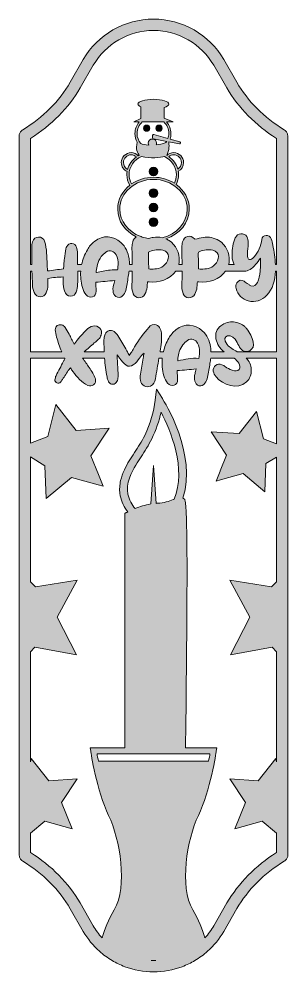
# Model space of a CAD drawing. Header units: centimetres. Extents: x 4.4 to 9.5, y -19.1 to -0.9.
import ezdxf

# ---------------------------------------------------------------- set-up
doc = ezdxf.new("R2010")
doc.units = ezdxf.units.CM
doc.header["$MEASUREMENT"] = 0
doc.layers.add('Layer 1', color=7, linetype='Continuous')

# ---------------------------------------------------------------- blocks, each defined once
blk = doc.blocks.new('block 2')
at = {"layer": 'Layer 1', "true_color": 0x71291b}
h = blk.add_hatch(color=26, dxfattribs=at)
h.dxf.hatch_style = 2
edge = h.paths.add_edge_path()
edge.add_spline(control_points=[(9.469, -3.047), (9.087, -2.815), (8.777, -2.503), (8.57, -2.144), (8.57, -2.144), (8.32, -1.712), (8.32, -1.712), (8.045, -1.237), (7.534, -0.942), (6.985, -0.942), (6.436, -0.942), (5.925, -1.237), (5.65, -1.712), (5.65, -1.712), (5.401, -2.144), (5.401, -2.144), (5.194, -2.503), (4.883, -2.815), (4.502, -3.047), (4.492, -3.053), (4.482, -3.061), (4.472, -3.07), (4.453, -3.09), (4.429, -3.124), (4.429, -3.175), (4.429, -3.175), (4.429, -9.091), (4.429, -9.091), (4.429, -9.091), (4.429, -9.134), (4.429, -9.134), (4.429, -9.134), (4.429, -11.424), (4.429, -11.424), (4.429, -11.424), (4.429, -13.2), (4.429, -13.2), (4.429, -13.2), (4.429, -15.576), (4.429, -15.576), (4.429, -15.576), (4.429, -15.979), (4.429, -15.979), (4.429, -15.979), (4.429, -16.84), (4.429, -16.84), (4.429, -16.918), (4.484, -16.957), (4.501, -16.967), (4.883, -17.199), (5.194, -17.511), (5.401, -17.87), (5.401, -17.87), (5.65, -18.303), (5.65, -18.303), (5.733, -18.446), (5.838, -18.573), (5.958, -18.681), (6.032, -18.746), (6.112, -18.805), (6.196, -18.855), (6.274, -18.901), (6.355, -18.941), (6.439, -18.973), (6.611, -19.038), (6.796, -19.073), (6.985, -19.073), (7.174, -19.073), (7.359, -19.038), (7.531, -18.973), (7.615, -18.941), (7.697, -18.901), (7.774, -18.855), (7.859, -18.805), (7.938, -18.746), (8.012, -18.681), (8.133, -18.573), (8.237, -18.446), (8.32, -18.303), (8.32, -18.303), (8.57, -17.869), (8.57, -17.869), (8.777, -17.511), (9.088, -17.199), (9.469, -16.967), (9.48, -16.961), (9.489, -16.954), (9.497, -16.946), (9.517, -16.926), (9.541, -16.891), (9.541, -16.84), (9.541, -16.84), (9.541, -15.979), (9.541, -15.979), (9.541, -15.979), (9.541, -15.576), (9.541, -15.576), (9.541, -15.576), (9.541, -13.2), (9.541, -13.2), (9.541, -13.2), (9.541, -11.424), (9.541, -11.424), (9.541, -11.424), (9.541, -9.14), (9.541, -9.14), (9.541, -9.14), (9.541, -9.103), (9.541, -9.103), (9.541, -9.103), (9.541, -3.175), (9.541, -3.175), (9.541, -3.097), (9.486, -3.057), (9.469, -3.047)], knot_values=[0, 0, 0, 0, 1, 1, 1, 2, 2, 2, 3, 3, 3, 4, 4, 4, 5, 5, 5, 6, 6, 6, 7, 7, 7, 8, 8, 8, 9, 9, 9, 10, 10, 10, 11, 11, 11, 12, 12, 12, 13, 13, 13, 14, 14, 14, 15, 15, 15, 16, 16, 16, 17, 17, 17, 18, 18, 18, 19, 19, 19, 20, 20, 20, 21, 21, 21, 22, 22, 22, 23, 23, 23, 24, 24, 24, 25, 25, 25, 26, 26, 26, 27, 27, 27, 28, 28, 28, 29, 29, 29, 30, 30, 30, 31, 31, 31, 32, 32, 32, 33, 33, 33, 34, 34, 34, 35, 35, 35, 36, 36, 36, 37, 37, 37, 38, 38, 38, 38], degree=3, periodic=1)
edge = h.paths.add_edge_path()
edge.add_spline(control_points=[(5.589, -2.253), (5.589, -2.253), (5.839, -1.821), (5.839, -1.821), (6.074, -1.413), (6.514, -1.159), (6.985, -1.159), (7.456, -1.159), (7.896, -1.413), (8.131, -1.821), (8.131, -1.821), (8.381, -2.253), (8.381, -2.253), (8.601, -2.633), (8.926, -2.965), (9.324, -3.213), (9.324, -3.213), (9.324, -5.615), (9.324, -5.615), (9.324, -5.615), (9.303, -5.615), (9.303, -5.615), (9.297, -5.49), (9.277, -5.366), (9.253, -5.243), (9.246, -5.202), (9.241, -5.163), (9.225, -5.125), (9.194, -5.039), (9.05, -5.031), (9.044, -5.139), (9.032, -5.351), (8.763, -5.708), (8.771, -5.401), (8.774, -5.342), (8.784, -5.282), (8.785, -5.22), (8.786, -5.185), (8.781, -5.147), (8.771, -5.111), (8.76, -5.066), (8.728, -5.037), (8.68, -5.028), (8.631, -5.02), (8.587, -5.035), (8.558, -5.077), (8.545, -5.095), (8.533, -5.118), (8.525, -5.14), (8.484, -5.245), (8.474, -5.358), (8.48, -5.468), (8.481, -5.52), (8.496, -5.57), (8.52, -5.615), (8.52, -5.615), (8.414, -5.615), (8.414, -5.615), (8.42, -5.592), (8.424, -5.568), (8.425, -5.542), (8.436, -5.4), (8.359, -5.236), (8.229, -5.156), (8.136, -5.1), (8.037, -5.08), (7.93, -5.097), (7.878, -5.105), (7.828, -5.118), (7.773, -5.131), (7.772, -5.128), (7.769, -5.124), (7.763, -5.121), (7.683, -5.039), (7.57, -5.067), (7.539, -5.178), (7.529, -5.21), (7.525, -5.248), (7.525, -5.283), (7.525, -5.393), (7.527, -5.504), (7.528, -5.615), (7.528, -5.615), (7.465, -5.615), (7.465, -5.615), (7.471, -5.592), (7.474, -5.568), (7.476, -5.542), (7.487, -5.4), (7.41, -5.236), (7.28, -5.156), (7.26, -5.144), (7.24, -5.134), (7.219, -5.125), (7.48, -5.04), (7.666, -4.817), (7.666, -4.557), (7.666, -4.368), (7.569, -4.2), (7.416, -4.089), (7.446, -4.031), (7.462, -3.968), (7.462, -3.904), (7.462, -3.882), (7.46, -3.86), (7.456, -3.838), (7.518, -3.806), (7.557, -3.743), (7.557, -3.672), (7.557, -3.569), (7.473, -3.484), (7.37, -3.484), (7.32, -3.484), (7.273, -3.504), (7.239, -3.538), (7.238, -3.537), (7.237, -3.537), (7.236, -3.536), (7.292, -3.445), (7.28, -3.315), (7.276, -3.281), (7.276, -3.28), (7.277, -3.279), (7.277, -3.278), (7.277, -3.278), (7.477, -3.318), (7.477, -3.318), (7.487, -3.32), (7.496, -3.314), (7.499, -3.306), (7.503, -3.295), (7.497, -3.284), (7.486, -3.281), (7.486, -3.281), (7.299, -3.226), (7.299, -3.226), (7.31, -3.193), (7.316, -3.157), (7.316, -3.12), (7.316, -3.036), (7.286, -2.958), (7.235, -2.899), (7.235, -2.899), (7.357, -2.899), (7.357, -2.899), (7.357, -2.899), (7.19, -2.83), (7.19, -2.83), (7.19, -2.83), (7.185, -2.624), (7.185, -2.624), (7.242, -2.608), (7.278, -2.585), (7.278, -2.559), (7.278, -2.509), (7.146, -2.469), (6.984, -2.469), (6.821, -2.469), (6.69, -2.509), (6.69, -2.559), (6.69, -2.578), (6.71, -2.596), (6.744, -2.611), (6.744, -2.611), (6.744, -2.835), (6.744, -2.835), (6.744, -2.835), (6.611, -2.899), (6.611, -2.899), (6.611, -2.899), (6.713, -2.899), (6.713, -2.899), (6.662, -2.958), (6.632, -3.036), (6.632, -3.12), (6.632, -3.181), (6.648, -3.238), (6.676, -3.287), (6.636, -3.415), (6.69, -3.501), (6.714, -3.531), (6.708, -3.535), (6.702, -3.538), (6.696, -3.542), (6.661, -3.505), (6.612, -3.484), (6.561, -3.484), (6.457, -3.484), (6.373, -3.569), (6.373, -3.672), (6.373, -3.747), (6.417, -3.813), (6.484, -3.843), (6.481, -3.863), (6.479, -3.883), (6.479, -3.904), (6.479, -3.974), (6.498, -4.042), (6.534, -4.104), (6.393, -4.215), (6.304, -4.377), (6.304, -4.557), (6.304, -4.785), (6.447, -4.985), (6.658, -5.087), (6.628, -5.104), (6.602, -5.134), (6.59, -5.178), (6.58, -5.21), (6.576, -5.248), (6.576, -5.283), (6.576, -5.393), (6.578, -5.504), (6.579, -5.615), (6.579, -5.615), (6.529, -5.615), (6.529, -5.615), (6.529, -5.576), (6.527, -5.538), (6.52, -5.499), (6.5, -5.38), (6.457, -5.273), (6.364, -5.191), (6.226, -5.066), (6.024, -5.041), (5.863, -5.173), (5.809, -5.217), (5.762, -5.269), (5.727, -5.331), (5.676, -5.423), (5.639, -5.518), (5.618, -5.615), (5.618, -5.615), (5.543, -5.615), (5.543, -5.615), (5.542, -5.543), (5.541, -5.471), (5.54, -5.4), (5.539, -5.36), (5.533, -5.318), (5.521, -5.281), (5.509, -5.241), (5.479, -5.217), (5.435, -5.212), (5.392, -5.209), (5.358, -5.23), (5.337, -5.268), (5.329, -5.283), (5.322, -5.299), (5.319, -5.315), (5.309, -5.374), (5.298, -5.436), (5.291, -5.495), (5.286, -5.534), (5.283, -5.575), (5.28, -5.615), (5.278, -5.642), (5.276, -5.669), (5.274, -5.695), (5.173, -5.708), (5.076, -5.72), (4.971, -5.735), (4.968, -5.715), (4.967, -5.698), (4.967, -5.684), (4.966, -5.661), (4.964, -5.638), (4.963, -5.615), (4.957, -5.469), (4.958, -5.317), (4.915, -5.171), (4.898, -5.116), (4.852, -5.088), (4.798, -5.09), (4.746, -5.09), (4.702, -5.124), (4.684, -5.178), (4.68, -5.195), (4.674, -5.213), (4.674, -5.231), (4.671, -5.343), (4.669, -5.456), (4.67, -5.568), (4.67, -5.583), (4.67, -5.599), (4.671, -5.615), (4.671, -5.615), (4.646, -5.615), (4.646, -5.615), (4.646, -5.615), (4.646, -3.213), (4.646, -3.213), (5.044, -2.964), (5.37, -2.633), (5.589, -2.253)], knot_values=[0, 0, 0, 0, 1, 1, 1, 2, 2, 2, 3, 3, 3, 4, 4, 4, 5, 5, 5, 6, 6, 6, 7, 7, 7, 8, 8, 8, 9, 9, 9, 10, 10, 10, 11, 11, 11, 12, 12, 12, 13, 13, 13, 14, 14, 14, 15, 15, 15, 16, 16, 16, 17, 17, 17, 18, 18, 18, 19, 19, 19, 20, 20, 20, 21, 21, 21, 22, 22, 22, 23, 23, 23, 24, 24, 24, 25, 25, 25, 26, 26, 26, 27, 27, 27, 28, 28, 28, 29, 29, 29, 30, 30, 30, 31, 31, 31, 32, 32, 32, 33, 33, 33, 34, 34, 34, 35, 35, 35, 36, 36, 36, 37, 37, 37, 38, 38, 38, 39, 39, 39, 40, 40, 40, 41, 41, 41, 42, 42, 42, 43, 43, 43, 44, 44, 44, 45, 45, 45, 46, 46, 46, 47, 47, 47, 48, 48, 48, 49, 49, 49, 50, 50, 50, 51, 51, 51, 52, 52, 52, 53, 53, 53, 54, 54, 54, 55, 55, 55, 56, 56, 56, 57, 57, 57, 58, 58, 58, 59, 59, 59, 60, 60, 60, 61, 61, 61, 62, 62, 62, 63, 63, 63, 64, 64, 64, 65, 65, 65, 66, 66, 66, 67, 67, 67, 68, 68, 68, 69, 69, 69, 70, 70, 70, 71, 71, 71, 72, 72, 72, 73, 73, 73, 74, 74, 74, 75, 75, 75, 76, 76, 76, 77, 77, 77, 78, 78, 78, 79, 79, 79, 80, 80, 80, 81, 81, 81, 82, 82, 82, 83, 83, 83, 84, 84, 84, 85, 85, 85, 86, 86, 86, 87, 87, 87, 88, 88, 88, 89, 89, 89, 90, 90, 90, 91, 91, 91, 92, 92, 92, 93, 93, 93, 94, 94, 94, 95, 95, 95, 96, 96, 96, 97, 97, 97, 98, 98, 98, 98], degree=3, periodic=1)
edge = h.paths.add_edge_path()
edge.add_spline(control_points=[(8.883, -7.091), (8.858, -6.998), (8.822, -6.908), (8.756, -6.832), (8.744, -6.82), (8.733, -6.805), (8.719, -6.794), (8.611, -6.696), (8.416, -6.658), (8.267, -6.776), (8.187, -6.839), (8.153, -6.922), (8.173, -7.024), (8.193, -7.127), (8.247, -7.211), (8.328, -7.272), (8.328, -7.272), (8.078, -7.272), (8.078, -7.272), (8.077, -7.242), (8.074, -7.211), (8.069, -7.181), (8.049, -7.062), (8.006, -6.955), (7.913, -6.873), (7.775, -6.748), (7.573, -6.723), (7.412, -6.854), (7.358, -6.899), (7.311, -6.951), (7.276, -7.013), (7.229, -7.097), (7.194, -7.184), (7.173, -7.272), (7.173, -7.272), (7.11, -7.272), (7.11, -7.272), (7.111, -7.269), (7.111, -7.266), (7.112, -7.262), (7.131, -7.148), (7.147, -7.032), (7.137, -6.915), (7.128, -6.842), (7.093, -6.762), (7.006, -6.755), (6.928, -6.748), (6.91, -6.794), (6.866, -6.846), (6.763, -6.965), (6.674, -7.094), (6.597, -7.231), (6.589, -7.245), (6.581, -7.258), (6.572, -7.272), (6.558, -7.293), (6.542, -7.316), (6.526, -7.341), (6.512, -7.316), (6.5, -7.293), (6.488, -7.272), (6.476, -7.253), (6.466, -7.234), (6.456, -7.216), (6.407, -7.131), (6.359, -7.045), (6.306, -6.962), (6.29, -6.936), (6.265, -6.908), (6.237, -6.89), (6.177, -6.845), (6.097, -6.866), (6.065, -6.936), (6.053, -6.958), (6.046, -6.988), (6.045, -7.014), (6.042, -7.069), (6.043, -7.121), (6.045, -7.174), (6.045, -7.207), (6.046, -7.24), (6.048, -7.272), (6.048, -7.272), (5.669, -7.272), (5.669, -7.272), (5.733, -7.216), (5.797, -7.161), (5.86, -7.105), (5.887, -7.081), (5.917, -7.062), (5.941, -7.035), (5.961, -7.013), (5.979, -6.986), (5.989, -6.957), (6.022, -6.854), (5.938, -6.762), (5.831, -6.783), (5.783, -6.793), (5.745, -6.82), (5.713, -6.852), (5.64, -6.925), (5.571, -6.998), (5.514, -7.08), (5.504, -7.093), (5.493, -7.107), (5.479, -7.125), (5.445, -7.059), (5.411, -7), (5.381, -6.94), (5.355, -6.897), (5.331, -6.853), (5.306, -6.811), (5.289, -6.784), (5.268, -6.765), (5.237, -6.758), (5.173, -6.744), (5.116, -6.784), (5.117, -6.852), (5.12, -6.899), (5.131, -6.947), (5.142, -6.993), (5.169, -7.088), (5.2, -7.181), (5.239, -7.272), (5.239, -7.272), (4.646, -7.272), (4.646, -7.272), (4.646, -7.272), (4.646, -5.737), (4.646, -5.737), (4.646, -5.737), (4.674, -5.737), (4.674, -5.737), (4.678, -5.825), (4.682, -5.913), (4.684, -6.001), (4.684, -6.081), (4.723, -6.231), (4.835, -6.228), (4.933, -6.228), (4.98, -6.096), (4.976, -6.007), (4.974, -5.964), (4.976, -5.924), (4.976, -5.879), (5.072, -5.858), (5.167, -5.854), (5.267, -5.848), (5.267, -5.848), (5.267, -5.953), (5.267, -5.953), (5.264, -6.033), (5.289, -6.22), (5.413, -6.217), (5.509, -6.214), (5.543, -6.077), (5.543, -5.997), (5.544, -5.91), (5.545, -5.823), (5.544, -5.737), (5.544, -5.737), (5.601, -5.737), (5.601, -5.737), (5.594, -5.839), (5.604, -5.943), (5.634, -6.048), (5.65, -6.099), (5.669, -6.149), (5.706, -6.19), (5.738, -6.227), (5.777, -6.242), (5.826, -6.227), (5.868, -6.213), (5.896, -6.173), (5.895, -6.121), (5.895, -6.084), (5.889, -6.044), (5.888, -6.007), (5.887, -5.988), (5.888, -5.97), (5.888, -5.95), (6.01, -5.941), (6.125, -5.928), (6.25, -5.917), (6.24, -5.953), (6.233, -5.978), (6.226, -6.004), (6.213, -6.051), (6.21, -6.098), (6.221, -6.147), (6.233, -6.19), (6.254, -6.225), (6.3, -6.236), (6.348, -6.247), (6.386, -6.228), (6.414, -6.19), (6.44, -6.155), (6.459, -6.117), (6.464, -6.077), (6.481, -5.988), (6.498, -5.899), (6.51, -5.81), (6.514, -5.786), (6.517, -5.761), (6.52, -5.737), (6.52, -5.737), (6.581, -5.737), (6.581, -5.737), (6.581, -5.772), (6.581, -5.807), (6.582, -5.841), (6.582, -5.907), (6.572, -5.971), (6.573, -6.037), (6.575, -6.079), (6.586, -6.126), (6.601, -6.168), (6.618, -6.215), (6.655, -6.242), (6.708, -6.246), (6.758, -6.247), (6.796, -6.221), (6.821, -6.177), (6.843, -6.137), (6.859, -6.093), (6.862, -6.046), (6.864, -6.011), (6.868, -5.978), (6.87, -5.939), (6.883, -5.941), (6.894, -5.939), (6.901, -5.941), (7.082, -5.97), (7.3, -5.892), (7.408, -5.737), (7.408, -5.737), (7.53, -5.737), (7.53, -5.737), (7.53, -5.772), (7.531, -5.807), (7.531, -5.841), (7.531, -5.907), (7.521, -5.971), (7.522, -6.037), (7.524, -6.079), (7.535, -6.126), (7.55, -6.168), (7.567, -6.215), (7.603, -6.242), (7.657, -6.246), (7.707, -6.247), (7.745, -6.221), (7.77, -6.177), (7.791, -6.137), (7.808, -6.093), (7.811, -6.046), (7.812, -6.011), (7.817, -5.978), (7.819, -5.939), (7.832, -5.941), (7.843, -5.939), (7.85, -5.941), (8.031, -5.97), (8.249, -5.892), (8.357, -5.737), (8.357, -5.737), (8.688, -5.737), (8.688, -5.737), (8.705, -5.739), (8.723, -5.74), (8.741, -5.737), (8.776, -5.732), (8.812, -5.718), (8.848, -5.69), (8.876, -5.667), (8.902, -5.642), (8.926, -5.615), (8.96, -5.578), (8.99, -5.537), (9.018, -5.493), (9.02, -5.512), (9.022, -5.558), (9.021, -5.615), (9.02, -5.652), (9.018, -5.694), (9.013, -5.737), (8.998, -5.895), (8.952, -6.061), (8.837, -6.015), (8.822, -6.008), (8.805, -5.998), (8.789, -5.988), (8.761, -5.97), (8.736, -5.95), (8.709, -5.931), (8.662, -5.896), (8.604, -5.909), (8.572, -5.959), (8.553, -5.994), (8.545, -6.032), (8.557, -6.071), (8.59, -6.19), (8.669, -6.273), (8.788, -6.304), (8.922, -6.339), (9.042, -6.297), (9.137, -6.198), (9.25, -6.082), (9.299, -5.909), (9.305, -5.737), (9.305, -5.737), (9.324, -5.737), (9.324, -5.737), (9.324, -5.737), (9.324, -7.272), (9.324, -7.272), (9.324, -7.272), (8.576, -7.272), (8.576, -7.272), (8.506, -7.233), (8.436, -7.194), (8.387, -7.136), (8.24, -6.946), (8.492, -6.897), (8.576, -7.096), (8.594, -7.136), (8.613, -7.178), (8.639, -7.213), (8.681, -7.271), (8.756, -7.283), (8.814, -7.254), (8.871, -7.225), (8.902, -7.159), (8.883, -7.091)], knot_values=[0, 0, 0, 0, 1, 1, 1, 2, 2, 2, 3, 3, 3, 4, 4, 4, 5, 5, 5, 6, 6, 6, 7, 7, 7, 8, 8, 8, 9, 9, 9, 10, 10, 10, 11, 11, 11, 12, 12, 12, 13, 13, 13, 14, 14, 14, 15, 15, 15, 16, 16, 16, 17, 17, 17, 18, 18, 18, 19, 19, 19, 20, 20, 20, 21, 21, 21, 22, 22, 22, 23, 23, 23, 24, 24, 24, 25, 25, 25, 26, 26, 26, 27, 27, 27, 28, 28, 28, 29, 29, 29, 30, 30, 30, 31, 31, 31, 32, 32, 32, 33, 33, 33, 34, 34, 34, 35, 35, 35, 36, 36, 36, 37, 37, 37, 38, 38, 38, 39, 39, 39, 40, 40, 40, 41, 41, 41, 42, 42, 42, 43, 43, 43, 44, 44, 44, 45, 45, 45, 46, 46, 46, 47, 47, 47, 48, 48, 48, 49, 49, 49, 50, 50, 50, 51, 51, 51, 52, 52, 52, 53, 53, 53, 54, 54, 54, 55, 55, 55, 56, 56, 56, 57, 57, 57, 58, 58, 58, 59, 59, 59, 60, 60, 60, 61, 61, 61, 62, 62, 62, 63, 63, 63, 64, 64, 64, 65, 65, 65, 66, 66, 66, 67, 67, 67, 68, 68, 68, 69, 69, 69, 70, 70, 70, 71, 71, 71, 72, 72, 72, 73, 73, 73, 74, 74, 74, 75, 75, 75, 76, 76, 76, 77, 77, 77, 78, 78, 78, 79, 79, 79, 80, 80, 80, 81, 81, 81, 82, 82, 82, 83, 83, 83, 84, 84, 84, 85, 85, 85, 86, 86, 86, 87, 87, 87, 88, 88, 88, 89, 89, 89, 90, 90, 90, 91, 91, 91, 92, 92, 92, 93, 93, 93, 94, 94, 94, 95, 95, 95, 96, 96, 96, 97, 97, 97, 98, 98, 98, 99, 99, 99, 100, 100, 100, 101, 101, 101, 102, 102, 102, 103, 103, 103, 104, 104, 104, 105, 105, 105, 106, 106, 106, 107, 107, 107, 108, 108, 108, 109, 109, 109, 110, 110, 110, 111, 111, 111, 111], degree=3, periodic=1)
edge = h.paths.add_edge_path()
edge.add_spline(control_points=[(7.861, -7.272), (7.861, -7.283), (7.861, -7.294), (7.86, -7.304), (7.859, -7.333), (7.855, -7.363), (7.849, -7.394), (7.849, -7.396), (7.849, -7.397), (7.849, -7.398), (7.711, -7.389), (7.58, -7.415), (7.451, -7.446), (7.448, -7.442), (7.445, -7.438), (7.445, -7.436), (7.446, -7.422), (7.448, -7.408), (7.45, -7.394), (7.455, -7.352), (7.463, -7.311), (7.475, -7.272), (7.49, -7.226), (7.511, -7.181), (7.542, -7.141), (7.567, -7.11), (7.598, -7.083), (7.63, -7.058), (7.702, -7.004), (7.791, -7.045), (7.822, -7.11), (7.848, -7.161), (7.86, -7.216), (7.861, -7.272)], knot_values=[0, 0, 0, 0, 1, 1, 1, 2, 2, 2, 3, 3, 3, 4, 4, 4, 5, 5, 5, 6, 6, 6, 7, 7, 7, 8, 8, 8, 9, 9, 9, 10, 10, 10, 11, 11, 11, 11], degree=3, periodic=1)
edge = h.paths.add_edge_path()
edge.add_spline(control_points=[(5.896, -5.754), (5.897, -5.748), (5.897, -5.743), (5.898, -5.737), (5.902, -5.695), (5.909, -5.654), (5.919, -5.615), (5.934, -5.559), (5.957, -5.507), (5.993, -5.459), (6.018, -5.428), (6.049, -5.401), (6.081, -5.376), (6.153, -5.323), (6.242, -5.363), (6.273, -5.428), (6.303, -5.487), (6.314, -5.549), (6.311, -5.615), (6.311, -5.617), (6.311, -5.62), (6.311, -5.622), (6.31, -5.652), (6.306, -5.684), (6.3, -5.716), (6.207, -5.71), (6.116, -5.72), (6.027, -5.737), (5.985, -5.745), (5.943, -5.754), (5.902, -5.764), (5.899, -5.76), (5.896, -5.756), (5.896, -5.754)], knot_values=[0, 0, 0, 0, 1, 1, 1, 2, 2, 2, 3, 3, 3, 4, 4, 4, 5, 5, 5, 6, 6, 6, 7, 7, 7, 8, 8, 8, 9, 9, 9, 10, 10, 10, 11, 11, 11, 11], degree=3, periodic=1)
edge = h.paths.add_edge_path()
edge.add_spline(control_points=[(6.758, -3.555), (6.923, -3.604), (7.124, -3.574), (7.195, -3.56), (7.33, -3.629), (7.421, -3.757), (7.421, -3.904), (7.421, -3.96), (7.408, -4.015), (7.382, -4.066), (7.27, -3.994), (7.133, -3.952), (6.985, -3.952), (6.827, -3.952), (6.682, -4), (6.567, -4.08), (6.536, -4.025), (6.52, -3.965), (6.52, -3.904), (6.52, -3.753), (6.616, -3.622), (6.758, -3.555)], knot_values=[0, 0, 0, 0, 1, 1, 1, 2, 2, 2, 3, 3, 3, 4, 4, 4, 5, 5, 5, 6, 6, 6, 7, 7, 7, 7], degree=3, periodic=1)
edge = h.paths.add_edge_path()
edge.add_spline(control_points=[(6.493, -3.802), (6.445, -3.777), (6.414, -3.727), (6.414, -3.672), (6.414, -3.591), (6.48, -3.525), (6.561, -3.525), (6.599, -3.525), (6.634, -3.539), (6.661, -3.565), (6.579, -3.624), (6.518, -3.707), (6.493, -3.802)], knot_values=[0, 0, 0, 0, 1, 1, 1, 2, 2, 2, 3, 3, 3, 4, 4, 4, 4], degree=3, periodic=1)
edge = h.paths.add_edge_path()
edge.add_spline(control_points=[(6.984, -3.22), (6.984, -3.22), (7.236, -3.27), (7.236, -3.27), (7.231, -3.278), (7.226, -3.285), (7.221, -3.293), (7.155, -3.315), (7.094, -3.328), (7.038, -3.335), (7.042, -3.325), (7.044, -3.315), (7.044, -3.303), (7.044, -3.259), (7.008, -3.224), (6.965, -3.224), (6.921, -3.224), (6.885, -3.259), (6.885, -3.303), (6.885, -3.316), (6.888, -3.328), (6.894, -3.339), (6.83, -3.335), (6.778, -3.323), (6.741, -3.312), (6.698, -3.26), (6.672, -3.193), (6.672, -3.12), (6.672, -3.032), (6.71, -2.954), (6.769, -2.899), (6.769, -2.899), (7.179, -2.899), (7.179, -2.899), (7.238, -2.954), (7.276, -3.032), (7.276, -3.12), (7.276, -3.153), (7.27, -3.185), (7.26, -3.215), (7.26, -3.215), (6.994, -3.137), (6.994, -3.137), (6.982, -3.133), (6.97, -3.142), (6.969, -3.155), (6.969, -3.155), (6.969, -3.201), (6.969, -3.201), (6.969, -3.21), (6.975, -3.218), (6.984, -3.22)], knot_values=[0, 0, 0, 0, 1, 1, 1, 2, 2, 2, 3, 3, 3, 4, 4, 4, 5, 5, 5, 6, 6, 6, 7, 7, 7, 8, 8, 8, 9, 9, 9, 10, 10, 10, 11, 11, 11, 12, 12, 12, 13, 13, 13, 14, 14, 14, 15, 15, 15, 16, 16, 16, 17, 17, 17, 17], degree=3, periodic=1)
edge = h.paths.add_edge_path()
edge.add_spline(control_points=[(7.274, -3.56), (7.3, -3.538), (7.334, -3.525), (7.37, -3.525), (7.451, -3.525), (7.517, -3.591), (7.517, -3.672), (7.517, -3.724), (7.49, -3.771), (7.447, -3.797), (7.42, -3.702), (7.358, -3.619), (7.274, -3.56)], knot_values=[0, 0, 0, 0, 1, 1, 1, 2, 2, 2, 3, 3, 3, 4, 4, 4, 4], degree=3, periodic=1)
edge = h.paths.add_edge_path()
edge.add_spline(control_points=[(6.985, -3.992), (7.338, -3.992), (7.626, -4.246), (7.626, -4.557), (7.626, -4.818), (7.423, -5.038), (7.149, -5.102), (7.095, -5.09), (7.039, -5.088), (6.981, -5.097), (6.951, -5.102), (6.922, -5.108), (6.891, -5.115), (6.85, -5.11), (6.81, -5.101), (6.771, -5.089), (6.759, -5.082), (6.746, -5.078), (6.734, -5.076), (6.505, -4.989), (6.344, -4.789), (6.344, -4.557), (6.344, -4.246), (6.632, -3.992), (6.985, -3.992)], knot_values=[0, 0, 0, 0, 1, 1, 1, 2, 2, 2, 3, 3, 3, 4, 4, 4, 5, 5, 5, 6, 6, 6, 7, 7, 7, 8, 8, 8, 8], degree=3, periodic=1)
edge = h.paths.add_edge_path()
edge.add_spline(control_points=[(7.164, -5.341), (7.311, -5.383), (7.289, -5.526), (7.202, -5.615), (7.169, -5.65), (7.125, -5.676), (7.078, -5.686), (7.033, -5.694), (6.987, -5.7), (6.942, -5.702), (6.929, -5.702), (6.914, -5.7), (6.894, -5.695), (6.894, -5.668), (6.893, -5.641), (6.893, -5.615), (6.891, -5.543), (6.888, -5.473), (6.887, -5.404), (6.887, -5.383), (6.893, -5.369), (6.914, -5.362), (6.995, -5.338), (7.076, -5.317), (7.164, -5.341)], knot_values=[0, 0, 0, 0, 1, 1, 1, 2, 2, 2, 3, 3, 3, 4, 4, 4, 5, 5, 5, 6, 6, 6, 7, 7, 7, 8, 8, 8, 8], degree=3, periodic=1)
edge = h.paths.add_edge_path()
edge.add_spline(control_points=[(7.836, -5.404), (7.836, -5.383), (7.842, -5.369), (7.863, -5.362), (7.944, -5.338), (8.025, -5.317), (8.112, -5.341), (8.26, -5.383), (8.238, -5.526), (8.151, -5.615), (8.118, -5.65), (8.074, -5.676), (8.027, -5.686), (7.982, -5.694), (7.936, -5.7), (7.891, -5.702), (7.878, -5.702), (7.863, -5.7), (7.843, -5.695), (7.843, -5.668), (7.842, -5.641), (7.841, -5.615), (7.84, -5.543), (7.837, -5.473), (7.836, -5.404)], knot_values=[0, 0, 0, 0, 1, 1, 1, 2, 2, 2, 3, 3, 3, 4, 4, 4, 5, 5, 5, 6, 6, 6, 7, 7, 7, 8, 8, 8, 8], degree=3, periodic=1)
edge = h.paths.add_edge_path()
edge.add_spline(control_points=[(6.985, -18.856), (6.971, -18.856), (6.956, -18.856), (6.941, -18.855), (6.941, -18.855), (7.029, -18.855), (7.029, -18.855), (7.015, -18.856), (7, -18.856), (6.985, -18.856)], knot_values=[0, 0, 0, 0, 1, 1, 1, 2, 2, 2, 3, 3, 3, 3], degree=3, periodic=1)
edge = h.paths.add_edge_path()
edge.add_spline(control_points=[(5.938, -15.065), (5.927, -15.005), (5.918, -14.956), (5.912, -14.92), (5.912, -14.92), (8.058, -14.92), (8.058, -14.92), (8.052, -14.956), (8.043, -15.005), (8.032, -15.065), (8.032, -15.065), (5.938, -15.065), (5.938, -15.065)], knot_values=[0, 0, 0, 0, 1, 1, 1, 2, 2, 2, 3, 3, 3, 4, 4, 4, 4], degree=3, periodic=1)
edge = h.paths.add_edge_path()
edge.add_spline(control_points=[(6.499, -9.982), (6.457, -9.776), (6.565, -9.567), (6.649, -9.428), (6.681, -9.375), (6.715, -9.324), (6.748, -9.273), (6.82, -9.164), (6.893, -9.052), (6.952, -8.929), (7.031, -8.76), (7.092, -8.588), (7.129, -8.421), (7.304, -8.757), (7.623, -9.503), (7.376, -10.08), (7.37, -10.082), (7.365, -10.084), (7.359, -10.086), (7.281, -10.116), (7.184, -10.153), (7.059, -10.155), (7.052, -10.155), (7.044, -10.156), (7.037, -10.157), (7.037, -10.157), (6.985, -9.434), (6.985, -9.434), (6.985, -9.434), (6.933, -10.168), (6.933, -10.168), (6.825, -10.187), (6.721, -10.222), (6.638, -10.255), (6.571, -10.186), (6.52, -10.088), (6.499, -9.982)], knot_values=[0, 0, 0, 0, 1, 1, 1, 2, 2, 2, 3, 3, 3, 4, 4, 4, 5, 5, 5, 6, 6, 6, 7, 7, 7, 8, 8, 8, 9, 9, 9, 10, 10, 10, 11, 11, 11, 12, 12, 12, 12], degree=3, periodic=1)
edge = h.paths.add_edge_path()
edge.add_spline(control_points=[(8.375, -9.239), (8.375, -9.239), (8.253, -9.541), (8.253, -9.541), (8.253, -9.541), (8.253, -9.542), (8.253, -9.542), (8.253, -9.542), (8.175, -9.735), (8.175, -9.735), (8.175, -9.735), (8.261, -9.711), (8.261, -9.711), (8.261, -9.711), (8.69, -9.592), (8.69, -9.592), (8.69, -9.592), (9.101, -9.935), (9.101, -9.935), (9.101, -9.935), (9.124, -9.401), (9.124, -9.401), (9.124, -9.401), (9.324, -9.276), (9.324, -9.276), (9.324, -9.276), (9.324, -11.65), (9.324, -11.65), (9.324, -11.65), (9.23, -11.747), (9.23, -11.747), (9.23, -11.747), (8.439, -11.618), (8.439, -11.618), (8.439, -11.618), (8.818, -12.325), (8.818, -12.325), (8.818, -12.325), (8.451, -13.038), (8.451, -13.038), (8.451, -13.038), (9.24, -12.896), (9.24, -12.896), (9.24, -12.896), (9.324, -12.98), (9.324, -12.98), (9.324, -12.98), (9.324, -15.075), (9.324, -15.075), (9.324, -15.075), (9.308, -15.015), (9.308, -15.015), (9.308, -15.015), (8.973, -15.437), (8.973, -15.437), (8.973, -15.437), (8.434, -15.4), (8.434, -15.4), (8.434, -15.4), (8.732, -15.849), (8.732, -15.849), (8.732, -15.849), (8.53, -16.35), (8.53, -16.35), (8.53, -16.35), (9.05, -16.206), (9.05, -16.206), (9.05, -16.206), (9.324, -16.434), (9.324, -16.434), (9.324, -16.434), (9.324, -16.802), (9.324, -16.802), (8.926, -17.05), (8.601, -17.381), (8.382, -17.761), (8.382, -17.761), (8.131, -18.194), (8.131, -18.194), (8.083, -18.278), (8.026, -18.355), (7.962, -18.425), (7.919, -18.263), (7.847, -18.088), (7.73, -17.889), (7.473, -17.451), (7.62, -16.551), (7.838, -16.098), (8.068, -15.619), (8.174, -14.903), (8.178, -14.872), (8.178, -14.872), (8.187, -14.809), (8.187, -14.809), (8.187, -14.809), (7.592, -14.809), (7.592, -14.809), (7.592, -14.809), (7.592, -14.79), (7.592, -14.79), (7.659, -10.15), (7.598, -10.098), (7.573, -10.076), (7.563, -10.067), (7.552, -10.063), (7.541, -10.059), (7.827, -9.234), (7.182, -8.207), (7.153, -8.162), (7.153, -8.162), (7.04, -7.985), (7.04, -7.985), (7.04, -7.985), (7.017, -8.194), (7.017, -8.194), (6.993, -8.407), (6.924, -8.639), (6.818, -8.865), (6.763, -8.979), (6.696, -9.082), (6.624, -9.192), (6.59, -9.244), (6.556, -9.297), (6.522, -9.35), (6.462, -9.449), (6.393, -9.58), (6.36, -9.725), (6.36, -9.725), (6.36, -9.725), (6.36, -9.725), (6.342, -9.806), (6.335, -9.892), (6.347, -9.979), (6.349, -9.99), (6.351, -10.001), (6.353, -10.011), (6.377, -10.128), (6.427, -10.234), (6.496, -10.319), (6.481, -10.327), (6.471, -10.333), (6.468, -10.334), (6.468, -10.334), (6.44, -10.35), (6.44, -10.35), (6.44, -10.35), (6.44, -14.809), (6.44, -14.809), (6.44, -14.809), (5.783, -14.809), (5.783, -14.809), (5.783, -14.809), (5.792, -14.872), (5.792, -14.872), (5.796, -14.903), (5.902, -15.619), (6.132, -16.098), (6.35, -16.551), (6.497, -17.452), (6.24, -17.889), (6.123, -18.088), (6.052, -18.263), (6.008, -18.425), (5.944, -18.355), (5.887, -18.278), (5.839, -18.194), (5.839, -18.194), (5.589, -17.761), (5.589, -17.761), (5.37, -17.381), (5.044, -17.05), (4.646, -16.802), (4.646, -16.802), (4.646, -16.434), (4.646, -16.434), (4.646, -16.434), (4.92, -16.206), (4.92, -16.206), (4.92, -16.206), (5.44, -16.35), (5.44, -16.35), (5.44, -16.35), (5.238, -15.849), (5.238, -15.849), (5.238, -15.849), (5.536, -15.4), (5.536, -15.4), (5.536, -15.4), (4.997, -15.437), (4.997, -15.437), (4.997, -15.437), (4.662, -15.015), (4.662, -15.015), (4.662, -15.015), (4.646, -15.075), (4.646, -15.075), (4.646, -15.075), (4.646, -12.98), (4.646, -12.98), (4.646, -12.98), (4.73, -12.896), (4.73, -12.896), (4.73, -12.896), (5.519, -13.038), (5.519, -13.038), (5.519, -13.038), (5.152, -12.325), (5.152, -12.325), (5.152, -12.325), (5.531, -11.618), (5.531, -11.618), (5.531, -11.618), (4.74, -11.747), (4.74, -11.747), (4.74, -11.747), (4.646, -11.65), (4.646, -11.65), (4.646, -11.65), (4.646, -9.27), (4.646, -9.27), (4.646, -9.27), (4.918, -9.44), (4.918, -9.44), (4.918, -9.44), (4.946, -10.067), (4.946, -10.067), (4.946, -10.067), (5.426, -9.664), (5.426, -9.664), (5.426, -9.664), (5.93, -9.804), (5.93, -9.804), (5.93, -9.804), (6.031, -9.832), (6.031, -9.832), (6.031, -9.832), (5.939, -9.605), (5.939, -9.605), (5.939, -9.605), (5.939, -9.605), (5.939, -9.605), (5.939, -9.605), (5.796, -9.25), (5.796, -9.25), (5.796, -9.25), (6.143, -8.727), (6.143, -8.727), (6.143, -8.727), (5.517, -8.77), (5.517, -8.77), (5.517, -8.77), (5.126, -8.279), (5.126, -8.279), (5.126, -8.279), (4.974, -8.888), (4.974, -8.888), (4.974, -8.888), (4.646, -9.01), (4.646, -9.01), (4.646, -9.01), (4.646, -7.394), (4.646, -7.394), (4.646, -7.394), (5.296, -7.394), (5.296, -7.394), (5.298, -7.398), (5.3, -7.402), (5.302, -7.405), (5.292, -7.422), (5.282, -7.438), (5.274, -7.453), (5.226, -7.546), (5.179, -7.635), (5.132, -7.728), (5.121, -7.75), (5.114, -7.781), (5.111, -7.806), (5.107, -7.833), (5.124, -7.854), (5.149, -7.864), (5.175, -7.874), (5.2, -7.871), (5.218, -7.851), (5.232, -7.836), (5.242, -7.819), (5.253, -7.802), (5.295, -7.736), (5.337, -7.672), (5.381, -7.607), (5.387, -7.598), (5.396, -7.59), (5.406, -7.578), (5.421, -7.603), (5.437, -7.626), (5.451, -7.648), (5.529, -7.754), (5.614, -7.854), (5.737, -7.914), (5.774, -7.931), (5.815, -7.926), (5.846, -7.899), (5.88, -7.869), (5.891, -7.831), (5.88, -7.788), (5.86, -7.709), (5.807, -7.645), (5.76, -7.569), (5.72, -7.511), (5.678, -7.453), (5.637, -7.394), (5.637, -7.394), (6.055, -7.394), (6.055, -7.394), (6.063, -7.513), (6.079, -7.631), (6.101, -7.747), (6.107, -7.78), (6.115, -7.815), (6.132, -7.844), (6.17, -7.91), (6.255, -7.904), (6.29, -7.838), (6.296, -7.825), (6.301, -7.809), (6.304, -7.795), (6.309, -7.766), (6.314, -7.736), (6.313, -7.707), (6.31, -7.607), (6.301, -7.509), (6.296, -7.408), (6.296, -7.404), (6.295, -7.399), (6.295, -7.394), (6.295, -7.377), (6.296, -7.359), (6.296, -7.331), (6.311, -7.352), (6.325, -7.373), (6.34, -7.394), (6.376, -7.442), (6.414, -7.488), (6.463, -7.527), (6.506, -7.559), (6.557, -7.555), (6.601, -7.523), (6.651, -7.489), (6.686, -7.44), (6.719, -7.394), (6.746, -7.358), (6.772, -7.322), (6.806, -7.298), (6.8, -7.33), (6.795, -7.362), (6.789, -7.394), (6.772, -7.498), (6.755, -7.599), (6.739, -7.701), (6.732, -7.739), (6.729, -7.78), (6.735, -7.816), (6.748, -7.91), (6.844, -7.962), (6.928, -7.927), (6.985, -7.9), (7.011, -7.851), (7.02, -7.789), (7.044, -7.658), (7.067, -7.526), (7.089, -7.394), (7.089, -7.394), (7.152, -7.394), (7.152, -7.394), (7.141, -7.504), (7.15, -7.616), (7.183, -7.731), (7.198, -7.781), (7.218, -7.831), (7.254, -7.872), (7.287, -7.909), (7.326, -7.924), (7.375, -7.909), (7.417, -7.895), (7.445, -7.855), (7.444, -7.803), (7.444, -7.766), (7.438, -7.726), (7.437, -7.688), (7.435, -7.67), (7.437, -7.652), (7.437, -7.632), (7.559, -7.623), (7.674, -7.61), (7.798, -7.599), (7.789, -7.635), (7.781, -7.66), (7.775, -7.686), (7.762, -7.733), (7.759, -7.78), (7.77, -7.829), (7.781, -7.872), (7.803, -7.907), (7.849, -7.918), (7.897, -7.93), (7.934, -7.91), (7.962, -7.872), (7.989, -7.837), (8.007, -7.799), (8.013, -7.759), (8.03, -7.67), (8.047, -7.581), (8.059, -7.492), (8.064, -7.459), (8.068, -7.427), (8.072, -7.394), (8.072, -7.394), (8.516, -7.394), (8.516, -7.394), (8.582, -7.444), (8.665, -7.534), (8.611, -7.607), (8.565, -7.676), (8.404, -7.599), (8.353, -7.559), (8.331, -7.544), (8.31, -7.527), (8.286, -7.518), (8.198, -7.481), (8.111, -7.548), (8.122, -7.642), (8.129, -7.683), (8.147, -7.719), (8.174, -7.75), (8.302, -7.907), (8.583, -8.004), (8.753, -7.847), (8.816, -7.788), (8.85, -7.703), (8.845, -7.61), (8.843, -7.522), (8.806, -7.453), (8.749, -7.394), (8.749, -7.394), (9.324, -7.394), (9.324, -7.394), (9.324, -7.394), (9.324, -9.022), (9.324, -9.022), (9.324, -9.022), (9.076, -8.93), (9.076, -8.93), (9.076, -8.93), (8.946, -8.411), (8.946, -8.411), (8.946, -8.411), (8.613, -8.829), (8.613, -8.829), (8.613, -8.829), (8.08, -8.793), (8.08, -8.793), (8.08, -8.793), (8.375, -9.239), (8.375, -9.239)], knot_values=[0, 0, 0, 0, 1, 1, 1, 2, 2, 2, 3, 3, 3, 4, 4, 4, 5, 5, 5, 6, 6, 6, 7, 7, 7, 8, 8, 8, 9, 9, 9, 10, 10, 10, 11, 11, 11, 12, 12, 12, 13, 13, 13, 14, 14, 14, 15, 15, 15, 16, 16, 16, 17, 17, 17, 18, 18, 18, 19, 19, 19, 20, 20, 20, 21, 21, 21, 22, 22, 22, 23, 23, 23, 24, 24, 24, 25, 25, 25, 26, 26, 26, 27, 27, 27, 28, 28, 28, 29, 29, 29, 30, 30, 30, 31, 31, 31, 32, 32, 32, 33, 33, 33, 34, 34, 34, 35, 35, 35, 36, 36, 36, 37, 37, 37, 38, 38, 38, 39, 39, 39, 40, 40, 40, 41, 41, 41, 42, 42, 42, 43, 43, 43, 44, 44, 44, 45, 45, 45, 46, 46, 46, 47, 47, 47, 48, 48, 48, 49, 49, 49, 50, 50, 50, 51, 51, 51, 52, 52, 52, 53, 53, 53, 54, 54, 54, 55, 55, 55, 56, 56, 56, 57, 57, 57, 58, 58, 58, 59, 59, 59, 60, 60, 60, 61, 61, 61, 62, 62, 62, 63, 63, 63, 64, 64, 64, 65, 65, 65, 66, 66, 66, 67, 67, 67, 68, 68, 68, 69, 69, 69, 70, 70, 70, 71, 71, 71, 72, 72, 72, 73, 73, 73, 74, 74, 74, 75, 75, 75, 76, 76, 76, 77, 77, 77, 78, 78, 78, 79, 79, 79, 80, 80, 80, 81, 81, 81, 82, 82, 82, 83, 83, 83, 84, 84, 84, 85, 85, 85, 86, 86, 86, 87, 87, 87, 88, 88, 88, 89, 89, 89, 90, 90, 90, 91, 91, 91, 92, 92, 92, 93, 93, 93, 94, 94, 94, 95, 95, 95, 96, 96, 96, 97, 97, 97, 98, 98, 98, 99, 99, 99, 100, 100, 100, 101, 101, 101, 102, 102, 102, 103, 103, 103, 104, 104, 104, 105, 105, 105, 106, 106, 106, 107, 107, 107, 108, 108, 108, 109, 109, 109, 110, 110, 110, 111, 111, 111, 112, 112, 112, 113, 113, 113, 114, 114, 114, 115, 115, 115, 116, 116, 116, 117, 117, 117, 118, 118, 118, 119, 119, 119, 120, 120, 120, 121, 121, 121, 122, 122, 122, 123, 123, 123, 124, 124, 124, 125, 125, 125, 126, 126, 126, 127, 127, 127, 128, 128, 128, 129, 129, 129, 130, 130, 130, 131, 131, 131, 132, 132, 132, 133, 133, 133, 134, 134, 134, 135, 135, 135, 136, 136, 136, 137, 137, 137, 138, 138, 138, 139, 139, 139, 140, 140, 140, 141, 141, 141, 142, 142, 142, 143, 143, 143, 144, 144, 144, 145, 145, 145, 146, 146, 146, 147, 147, 147, 148, 148, 148, 149, 149, 149, 150, 150, 150, 151, 151, 151, 152, 152, 152, 153, 153, 153, 154, 154, 154, 154], degree=3, periodic=1)
h = blk.add_hatch(color=26, dxfattribs=at)
h.dxf.hatch_style = 2
edge = h.paths.add_edge_path()
edge.add_spline(control_points=[(6.855, -2.958), (6.822, -2.958), (6.795, -2.985), (6.795, -3.018), (6.795, -3.051), (6.822, -3.078), (6.855, -3.078), (6.888, -3.078), (6.915, -3.051), (6.915, -3.018), (6.915, -2.985), (6.888, -2.958), (6.855, -2.958)], knot_values=[0, 0, 0, 0, 1, 1, 1, 2, 2, 2, 3, 3, 3, 4, 4, 4, 4], degree=3, periodic=1)
h = blk.add_hatch(color=26, dxfattribs=at)
h.dxf.hatch_style = 2
edge = h.paths.add_edge_path()
edge.add_spline(control_points=[(7.092, -3.078), (7.125, -3.078), (7.151, -3.051), (7.151, -3.018), (7.151, -2.985), (7.125, -2.958), (7.092, -2.958), (7.059, -2.958), (7.032, -2.985), (7.032, -3.018), (7.032, -3.051), (7.059, -3.078), (7.092, -3.078)], knot_values=[0, 0, 0, 0, 1, 1, 1, 2, 2, 2, 3, 3, 3, 4, 4, 4, 4], degree=3, periodic=1)
h = blk.add_hatch(color=26, dxfattribs=at)
h.dxf.hatch_style = 2
edge = h.paths.add_edge_path()
edge.add_spline(control_points=[(6.986, -3.924), (7.031, -3.924), (7.068, -3.887), (7.068, -3.841), (7.068, -3.796), (7.031, -3.759), (6.986, -3.759), (6.94, -3.759), (6.903, -3.796), (6.903, -3.841), (6.903, -3.887), (6.94, -3.924), (6.986, -3.924)], knot_values=[0, 0, 0, 0, 1, 1, 1, 2, 2, 2, 3, 3, 3, 4, 4, 4, 4], degree=3, periodic=1)
h = blk.add_hatch(color=26, dxfattribs=at)
h.dxf.hatch_style = 2
edge = h.paths.add_edge_path()
edge.add_spline(control_points=[(6.986, -4.336), (7.031, -4.336), (7.068, -4.299), (7.068, -4.253), (7.068, -4.207), (7.031, -4.17), (6.986, -4.17), (6.94, -4.17), (6.903, -4.207), (6.903, -4.253), (6.903, -4.299), (6.94, -4.336), (6.986, -4.336)], knot_values=[0, 0, 0, 0, 1, 1, 1, 2, 2, 2, 3, 3, 3, 4, 4, 4, 4], degree=3, periodic=1)
h = blk.add_hatch(color=26, dxfattribs=at)
h.dxf.hatch_style = 2
edge = h.paths.add_edge_path()
edge.add_spline(control_points=[(6.986, -4.611), (7.031, -4.611), (7.068, -4.574), (7.068, -4.528), (7.068, -4.483), (7.031, -4.446), (6.986, -4.446), (6.94, -4.446), (6.903, -4.483), (6.903, -4.528), (6.903, -4.574), (6.94, -4.611), (6.986, -4.611)], knot_values=[0, 0, 0, 0, 1, 1, 1, 2, 2, 2, 3, 3, 3, 4, 4, 4, 4], degree=3, periodic=1)
h = blk.add_hatch(color=26, dxfattribs=at)
h.dxf.hatch_style = 2
edge = h.paths.add_edge_path()
edge.add_spline(control_points=[(6.986, -4.886), (7.031, -4.886), (7.068, -4.849), (7.068, -4.804), (7.068, -4.758), (7.031, -4.721), (6.986, -4.721), (6.94, -4.721), (6.903, -4.758), (6.903, -4.804), (6.903, -4.849), (6.94, -4.886), (6.986, -4.886)], knot_values=[0, 0, 0, 0, 1, 1, 1, 2, 2, 2, 3, 3, 3, 4, 4, 4, 4], degree=3, periodic=1)
at = {"layer": 'Layer 1', "lineweight": 0}
for points, knots in [([(9.469, -3.047), (9.087, -2.815), (8.777, -2.503), (8.57, -2.144), (8.57, -2.144), (8.32, -1.712), (8.32, -1.712), (8.045, -1.237), (7.534, -0.942), (6.985, -0.942), (6.436, -0.942), (5.925, -1.237), (5.65, -1.712), (5.65, -1.712), (5.401, -2.144), (5.401, -2.144), (5.194, -2.503), (4.883, -2.815), (4.502, -3.047), (4.492, -3.053), (4.482, -3.061), (4.472, -3.07), (4.453, -3.09), (4.429, -3.124), (4.429, -3.175), (4.429, -3.175), (4.429, -9.091), (4.429, -9.091), (4.429, -9.091), (4.429, -9.134), (4.429, -9.134), (4.429, -9.134), (4.429, -11.424), (4.429, -11.424), (4.429, -11.424), (4.429, -13.2), (4.429, -13.2), (4.429, -13.2), (4.429, -15.576), (4.429, -15.576), (4.429, -15.576), (4.429, -15.979), (4.429, -15.979), (4.429, -15.979), (4.429, -16.84), (4.429, -16.84), (4.429, -16.918), (4.484, -16.957), (4.501, -16.967), (4.883, -17.199), (5.194, -17.511), (5.401, -17.87), (5.401, -17.87), (5.65, -18.303), (5.65, -18.303), (5.733, -18.446), (5.838, -18.573), (5.958, -18.681), (6.032, -18.746), (6.112, -18.805), (6.196, -18.855), (6.274, -18.901), (6.355, -18.941), (6.439, -18.973), (6.611, -19.038), (6.796, -19.073), (6.985, -19.073), (7.174, -19.073), (7.359, -19.038), (7.531, -18.973), (7.615, -18.941), (7.697, -18.901), (7.774, -18.855), (7.859, -18.805), (7.938, -18.746), (8.012, -18.681), (8.133, -18.573), (8.237, -18.446), (8.32, -18.303), (8.32, -18.303), (8.57, -17.869), (8.57, -17.869), (8.777, -17.511), (9.088, -17.199), (9.469, -16.967), (9.48, -16.961), (9.489, -16.954), (9.497, -16.946), (9.517, -16.926), (9.541, -16.891), (9.541, -16.84), (9.541, -16.84), (9.541, -15.979), (9.541, -15.979), (9.541, -15.979), (9.541, -15.576), (9.541, -15.576), (9.541, -15.576), (9.541, -13.2), (9.541, -13.2), (9.541, -13.2), (9.541, -11.424), (9.541, -11.424), (9.541, -11.424), (9.541, -9.14), (9.541, -9.14), (9.541, -9.14), (9.541, -9.103), (9.541, -9.103), (9.541, -9.103), (9.541, -3.175), (9.541, -3.175), (9.541, -3.097), (9.486, -3.057), (9.469, -3.047)], [0, 0, 0, 0, 1, 1, 1, 2, 2, 2, 3, 3, 3, 4, 4, 4, 5, 5, 5, 6, 6, 6, 7, 7, 7, 8, 8, 8, 9, 9, 9, 10, 10, 10, 11, 11, 11, 12, 12, 12, 13, 13, 13, 14, 14, 14, 15, 15, 15, 16, 16, 16, 17, 17, 17, 18, 18, 18, 19, 19, 19, 20, 20, 20, 21, 21, 21, 22, 22, 22, 23, 23, 23, 24, 24, 24, 25, 25, 25, 26, 26, 26, 27, 27, 27, 28, 28, 28, 29, 29, 29, 30, 30, 30, 31, 31, 31, 32, 32, 32, 33, 33, 33, 34, 34, 34, 35, 35, 35, 36, 36, 36, 37, 37, 37, 38, 38, 38, 38]), ([(5.589, -2.253), (5.589, -2.253), (5.839, -1.821), (5.839, -1.821), (6.074, -1.413), (6.514, -1.159), (6.985, -1.159), (7.456, -1.159), (7.896, -1.413), (8.131, -1.821), (8.131, -1.821), (8.381, -2.253), (8.381, -2.253), (8.601, -2.633), (8.926, -2.965), (9.324, -3.213), (9.324, -3.213), (9.324, -5.615), (9.324, -5.615), (9.324, -5.615), (9.303, -5.615), (9.303, -5.615), (9.297, -5.49), (9.277, -5.366), (9.253, -5.243), (9.246, -5.202), (9.241, -5.163), (9.225, -5.125), (9.194, -5.039), (9.05, -5.031), (9.044, -5.139), (9.032, -5.351), (8.763, -5.708), (8.771, -5.401), (8.774, -5.342), (8.784, -5.282), (8.785, -5.22), (8.786, -5.185), (8.781, -5.147), (8.771, -5.111), (8.76, -5.066), (8.728, -5.037), (8.68, -5.028), (8.631, -5.02), (8.587, -5.035), (8.558, -5.077), (8.545, -5.095), (8.533, -5.118), (8.525, -5.14), (8.484, -5.245), (8.474, -5.358), (8.48, -5.468), (8.481, -5.52), (8.496, -5.57), (8.52, -5.615), (8.52, -5.615), (8.414, -5.615), (8.414, -5.615), (8.42, -5.592), (8.424, -5.568), (8.425, -5.542), (8.436, -5.4), (8.359, -5.236), (8.229, -5.156), (8.136, -5.1), (8.037, -5.08), (7.93, -5.097), (7.878, -5.105), (7.828, -5.118), (7.773, -5.131), (7.772, -5.128), (7.769, -5.124), (7.763, -5.121), (7.683, -5.039), (7.57, -5.067), (7.539, -5.178), (7.529, -5.21), (7.525, -5.248), (7.525, -5.283), (7.525, -5.393), (7.527, -5.504), (7.528, -5.615), (7.528, -5.615), (7.465, -5.615), (7.465, -5.615), (7.471, -5.592), (7.474, -5.568), (7.476, -5.542), (7.487, -5.4), (7.41, -5.236), (7.28, -5.156), (7.26, -5.144), (7.24, -5.134), (7.219, -5.125), (7.48, -5.04), (7.666, -4.817), (7.666, -4.557), (7.666, -4.368), (7.569, -4.2), (7.416, -4.089), (7.446, -4.031), (7.462, -3.968), (7.462, -3.904), (7.462, -3.882), (7.46, -3.86), (7.456, -3.838), (7.518, -3.806), (7.557, -3.743), (7.557, -3.672), (7.557, -3.569), (7.473, -3.484), (7.37, -3.484), (7.32, -3.484), (7.273, -3.504), (7.239, -3.538), (7.238, -3.537), (7.237, -3.537), (7.236, -3.536), (7.292, -3.445), (7.28, -3.315), (7.276, -3.281), (7.276, -3.28), (7.277, -3.279), (7.277, -3.278), (7.277, -3.278), (7.477, -3.318), (7.477, -3.318), (7.487, -3.32), (7.496, -3.314), (7.499, -3.306), (7.503, -3.295), (7.497, -3.284), (7.486, -3.281), (7.486, -3.281), (7.299, -3.226), (7.299, -3.226), (7.31, -3.193), (7.316, -3.157), (7.316, -3.12), (7.316, -3.036), (7.286, -2.958), (7.235, -2.899), (7.235, -2.899), (7.357, -2.899), (7.357, -2.899), (7.357, -2.899), (7.19, -2.83), (7.19, -2.83), (7.19, -2.83), (7.185, -2.624), (7.185, -2.624), (7.242, -2.608), (7.278, -2.585), (7.278, -2.559), (7.278, -2.509), (7.146, -2.469), (6.984, -2.469), (6.821, -2.469), (6.69, -2.509), (6.69, -2.559), (6.69, -2.578), (6.71, -2.596), (6.744, -2.611), (6.744, -2.611), (6.744, -2.835), (6.744, -2.835), (6.744, -2.835), (6.611, -2.899), (6.611, -2.899), (6.611, -2.899), (6.713, -2.899), (6.713, -2.899), (6.662, -2.958), (6.632, -3.036), (6.632, -3.12), (6.632, -3.181), (6.648, -3.238), (6.676, -3.287), (6.636, -3.415), (6.69, -3.501), (6.714, -3.531), (6.708, -3.535), (6.702, -3.538), (6.696, -3.542), (6.661, -3.505), (6.612, -3.484), (6.561, -3.484), (6.457, -3.484), (6.373, -3.569), (6.373, -3.672), (6.373, -3.747), (6.417, -3.813), (6.484, -3.843), (6.481, -3.863), (6.479, -3.883), (6.479, -3.904), (6.479, -3.974), (6.498, -4.042), (6.534, -4.104), (6.393, -4.215), (6.304, -4.377), (6.304, -4.557), (6.304, -4.785), (6.447, -4.985), (6.658, -5.087), (6.628, -5.104), (6.602, -5.134), (6.59, -5.178), (6.58, -5.21), (6.576, -5.248), (6.576, -5.283), (6.576, -5.393), (6.578, -5.504), (6.579, -5.615), (6.579, -5.615), (6.529, -5.615), (6.529, -5.615), (6.529, -5.576), (6.527, -5.538), (6.52, -5.499), (6.5, -5.38), (6.457, -5.273), (6.364, -5.191), (6.226, -5.066), (6.024, -5.041), (5.863, -5.173), (5.809, -5.217), (5.762, -5.269), (5.727, -5.331), (5.676, -5.423), (5.639, -5.518), (5.618, -5.615), (5.618, -5.615), (5.543, -5.615), (5.543, -5.615), (5.542, -5.543), (5.541, -5.471), (5.54, -5.4), (5.539, -5.36), (5.533, -5.318), (5.521, -5.281), (5.509, -5.241), (5.479, -5.217), (5.435, -5.212), (5.392, -5.209), (5.358, -5.23), (5.337, -5.268), (5.329, -5.283), (5.322, -5.299), (5.319, -5.315), (5.309, -5.374), (5.298, -5.436), (5.291, -5.495), (5.286, -5.534), (5.283, -5.575), (5.28, -5.615), (5.278, -5.642), (5.276, -5.669), (5.274, -5.695), (5.173, -5.708), (5.076, -5.72), (4.971, -5.735), (4.968, -5.715), (4.967, -5.698), (4.967, -5.684), (4.966, -5.661), (4.964, -5.638), (4.963, -5.615), (4.957, -5.469), (4.958, -5.317), (4.915, -5.171), (4.898, -5.116), (4.852, -5.088), (4.798, -5.09), (4.746, -5.09), (4.702, -5.124), (4.684, -5.178), (4.68, -5.195), (4.674, -5.213), (4.674, -5.231), (4.671, -5.343), (4.669, -5.456), (4.67, -5.568), (4.67, -5.583), (4.67, -5.599), (4.671, -5.615), (4.671, -5.615), (4.646, -5.615), (4.646, -5.615), (4.646, -5.615), (4.646, -3.213), (4.646, -3.213), (5.044, -2.964), (5.37, -2.633), (5.589, -2.253)], [0, 0, 0, 0, 1, 1, 1, 2, 2, 2, 3, 3, 3, 4, 4, 4, 5, 5, 5, 6, 6, 6, 7, 7, 7, 8, 8, 8, 9, 9, 9, 10, 10, 10, 11, 11, 11, 12, 12, 12, 13, 13, 13, 14, 14, 14, 15, 15, 15, 16, 16, 16, 17, 17, 17, 18, 18, 18, 19, 19, 19, 20, 20, 20, 21, 21, 21, 22, 22, 22, 23, 23, 23, 24, 24, 24, 25, 25, 25, 26, 26, 26, 27, 27, 27, 28, 28, 28, 29, 29, 29, 30, 30, 30, 31, 31, 31, 32, 32, 32, 33, 33, 33, 34, 34, 34, 35, 35, 35, 36, 36, 36, 37, 37, 37, 38, 38, 38, 39, 39, 39, 40, 40, 40, 41, 41, 41, 42, 42, 42, 43, 43, 43, 44, 44, 44, 45, 45, 45, 46, 46, 46, 47, 47, 47, 48, 48, 48, 49, 49, 49, 50, 50, 50, 51, 51, 51, 52, 52, 52, 53, 53, 53, 54, 54, 54, 55, 55, 55, 56, 56, 56, 57, 57, 57, 58, 58, 58, 59, 59, 59, 60, 60, 60, 61, 61, 61, 62, 62, 62, 63, 63, 63, 64, 64, 64, 65, 65, 65, 66, 66, 66, 67, 67, 67, 68, 68, 68, 69, 69, 69, 70, 70, 70, 71, 71, 71, 72, 72, 72, 73, 73, 73, 74, 74, 74, 75, 75, 75, 76, 76, 76, 77, 77, 77, 78, 78, 78, 79, 79, 79, 80, 80, 80, 81, 81, 81, 82, 82, 82, 83, 83, 83, 84, 84, 84, 85, 85, 85, 86, 86, 86, 87, 87, 87, 88, 88, 88, 89, 89, 89, 90, 90, 90, 91, 91, 91, 92, 92, 92, 93, 93, 93, 94, 94, 94, 95, 95, 95, 96, 96, 96, 97, 97, 97, 98, 98, 98, 98]), ([(6.984, -3.22), (6.984, -3.22), (7.236, -3.27), (7.236, -3.27), (7.231, -3.278), (7.226, -3.285), (7.221, -3.293), (7.155, -3.315), (7.094, -3.328), (7.038, -3.335), (7.042, -3.325), (7.044, -3.315), (7.044, -3.303), (7.044, -3.259), (7.008, -3.224), (6.965, -3.224), (6.921, -3.224), (6.885, -3.259), (6.885, -3.303), (6.885, -3.316), (6.888, -3.328), (6.894, -3.339), (6.83, -3.335), (6.778, -3.323), (6.741, -3.312), (6.698, -3.26), (6.672, -3.193), (6.672, -3.12), (6.672, -3.032), (6.71, -2.954), (6.769, -2.899), (6.769, -2.899), (7.179, -2.899), (7.179, -2.899), (7.238, -2.954), (7.276, -3.032), (7.276, -3.12), (7.276, -3.153), (7.27, -3.185), (7.26, -3.215), (7.26, -3.215), (6.994, -3.137), (6.994, -3.137), (6.982, -3.133), (6.97, -3.142), (6.969, -3.155), (6.969, -3.155), (6.969, -3.201), (6.969, -3.201), (6.969, -3.21), (6.975, -3.218), (6.984, -3.22)], [0, 0, 0, 0, 1, 1, 1, 2, 2, 2, 3, 3, 3, 4, 4, 4, 5, 5, 5, 6, 6, 6, 7, 7, 7, 8, 8, 8, 9, 9, 9, 10, 10, 10, 11, 11, 11, 12, 12, 12, 13, 13, 13, 14, 14, 14, 15, 15, 15, 16, 16, 16, 17, 17, 17, 17]), ([(6.855, -2.958), (6.822, -2.958), (6.795, -2.985), (6.795, -3.018), (6.795, -3.051), (6.822, -3.078), (6.855, -3.078), (6.888, -3.078), (6.915, -3.051), (6.915, -3.018), (6.915, -2.985), (6.888, -2.958), (6.855, -2.958)], [0, 0, 0, 0, 1, 1, 1, 2, 2, 2, 3, 3, 3, 4, 4, 4, 4]), ([(7.092, -3.078), (7.125, -3.078), (7.151, -3.051), (7.151, -3.018), (7.151, -2.985), (7.125, -2.958), (7.092, -2.958), (7.059, -2.958), (7.032, -2.985), (7.032, -3.018), (7.032, -3.051), (7.059, -3.078), (7.092, -3.078)], [0, 0, 0, 0, 1, 1, 1, 2, 2, 2, 3, 3, 3, 4, 4, 4, 4]), ([(6.493, -3.802), (6.445, -3.777), (6.414, -3.727), (6.414, -3.672), (6.414, -3.591), (6.48, -3.525), (6.561, -3.525), (6.599, -3.525), (6.634, -3.539), (6.661, -3.565), (6.579, -3.624), (6.518, -3.707), (6.493, -3.802)], [0, 0, 0, 0, 1, 1, 1, 2, 2, 2, 3, 3, 3, 4, 4, 4, 4]), ([(6.758, -3.555), (6.923, -3.604), (7.124, -3.574), (7.195, -3.56), (7.33, -3.629), (7.421, -3.757), (7.421, -3.904), (7.421, -3.96), (7.408, -4.015), (7.382, -4.066), (7.27, -3.994), (7.133, -3.952), (6.985, -3.952), (6.827, -3.952), (6.682, -4), (6.567, -4.08), (6.536, -4.025), (6.52, -3.965), (6.52, -3.904), (6.52, -3.753), (6.616, -3.622), (6.758, -3.555)], [0, 0, 0, 0, 1, 1, 1, 2, 2, 2, 3, 3, 3, 4, 4, 4, 5, 5, 5, 6, 6, 6, 7, 7, 7, 7]), ([(7.274, -3.56), (7.3, -3.538), (7.334, -3.525), (7.37, -3.525), (7.451, -3.525), (7.517, -3.591), (7.517, -3.672), (7.517, -3.724), (7.49, -3.771), (7.447, -3.797), (7.42, -3.702), (7.358, -3.619), (7.274, -3.56)], [0, 0, 0, 0, 1, 1, 1, 2, 2, 2, 3, 3, 3, 4, 4, 4, 4]), ([(6.986, -3.924), (7.031, -3.924), (7.068, -3.887), (7.068, -3.841), (7.068, -3.796), (7.031, -3.759), (6.986, -3.759), (6.94, -3.759), (6.903, -3.796), (6.903, -3.841), (6.903, -3.887), (6.94, -3.924), (6.986, -3.924)], [0, 0, 0, 0, 1, 1, 1, 2, 2, 2, 3, 3, 3, 4, 4, 4, 4]), ([(6.985, -3.992), (7.338, -3.992), (7.626, -4.246), (7.626, -4.557), (7.626, -4.818), (7.423, -5.038), (7.149, -5.102), (7.095, -5.09), (7.039, -5.088), (6.981, -5.097), (6.951, -5.102), (6.922, -5.108), (6.891, -5.115), (6.85, -5.11), (6.81, -5.101), (6.771, -5.089), (6.759, -5.082), (6.746, -5.078), (6.734, -5.076), (6.505, -4.989), (6.344, -4.789), (6.344, -4.557), (6.344, -4.246), (6.632, -3.992), (6.985, -3.992)], [0, 0, 0, 0, 1, 1, 1, 2, 2, 2, 3, 3, 3, 4, 4, 4, 5, 5, 5, 6, 6, 6, 7, 7, 7, 8, 8, 8, 8]), ([(6.986, -4.336), (7.031, -4.336), (7.068, -4.299), (7.068, -4.253), (7.068, -4.207), (7.031, -4.17), (6.986, -4.17), (6.94, -4.17), (6.903, -4.207), (6.903, -4.253), (6.903, -4.299), (6.94, -4.336), (6.986, -4.336)], [0, 0, 0, 0, 1, 1, 1, 2, 2, 2, 3, 3, 3, 4, 4, 4, 4]), ([(6.986, -4.611), (7.031, -4.611), (7.068, -4.574), (7.068, -4.528), (7.068, -4.483), (7.031, -4.446), (6.986, -4.446), (6.94, -4.446), (6.903, -4.483), (6.903, -4.528), (6.903, -4.574), (6.94, -4.611), (6.986, -4.611)], [0, 0, 0, 0, 1, 1, 1, 2, 2, 2, 3, 3, 3, 4, 4, 4, 4]), ([(6.986, -4.886), (7.031, -4.886), (7.068, -4.849), (7.068, -4.804), (7.068, -4.758), (7.031, -4.721), (6.986, -4.721), (6.94, -4.721), (6.903, -4.758), (6.903, -4.804), (6.903, -4.849), (6.94, -4.886), (6.986, -4.886)], [0, 0, 0, 0, 1, 1, 1, 2, 2, 2, 3, 3, 3, 4, 4, 4, 4]), ([(5.896, -5.754), (5.897, -5.748), (5.897, -5.743), (5.898, -5.737), (5.902, -5.695), (5.909, -5.654), (5.919, -5.615), (5.934, -5.559), (5.957, -5.507), (5.993, -5.459), (6.018, -5.428), (6.049, -5.401), (6.081, -5.376), (6.153, -5.323), (6.242, -5.363), (6.273, -5.428), (6.303, -5.487), (6.314, -5.549), (6.311, -5.615), (6.311, -5.617), (6.311, -5.62), (6.311, -5.622), (6.31, -5.652), (6.306, -5.684), (6.3, -5.716), (6.207, -5.71), (6.116, -5.72), (6.027, -5.737), (5.985, -5.745), (5.943, -5.754), (5.902, -5.764), (5.899, -5.76), (5.896, -5.756), (5.896, -5.754)], [0, 0, 0, 0, 1, 1, 1, 2, 2, 2, 3, 3, 3, 4, 4, 4, 5, 5, 5, 6, 6, 6, 7, 7, 7, 8, 8, 8, 9, 9, 9, 10, 10, 10, 11, 11, 11, 11]), ([(7.164, -5.341), (7.311, -5.383), (7.289, -5.526), (7.202, -5.615), (7.169, -5.65), (7.125, -5.676), (7.078, -5.686), (7.033, -5.694), (6.987, -5.7), (6.942, -5.702), (6.929, -5.702), (6.914, -5.7), (6.894, -5.695), (6.894, -5.668), (6.893, -5.641), (6.893, -5.615), (6.891, -5.543), (6.888, -5.473), (6.887, -5.404), (6.887, -5.383), (6.893, -5.369), (6.914, -5.362), (6.995, -5.338), (7.076, -5.317), (7.164, -5.341)], [0, 0, 0, 0, 1, 1, 1, 2, 2, 2, 3, 3, 3, 4, 4, 4, 5, 5, 5, 6, 6, 6, 7, 7, 7, 8, 8, 8, 8]), ([(7.836, -5.404), (7.836, -5.383), (7.842, -5.369), (7.863, -5.362), (7.944, -5.338), (8.025, -5.317), (8.112, -5.341), (8.26, -5.383), (8.238, -5.526), (8.151, -5.615), (8.118, -5.65), (8.074, -5.676), (8.027, -5.686), (7.982, -5.694), (7.936, -5.7), (7.891, -5.702), (7.878, -5.702), (7.863, -5.7), (7.843, -5.695), (7.843, -5.668), (7.842, -5.641), (7.841, -5.615), (7.84, -5.543), (7.837, -5.473), (7.836, -5.404)], [0, 0, 0, 0, 1, 1, 1, 2, 2, 2, 3, 3, 3, 4, 4, 4, 5, 5, 5, 6, 6, 6, 7, 7, 7, 8, 8, 8, 8]), ([(8.883, -7.091), (8.858, -6.998), (8.822, -6.908), (8.756, -6.832), (8.744, -6.82), (8.733, -6.805), (8.719, -6.794), (8.611, -6.696), (8.416, -6.658), (8.267, -6.776), (8.187, -6.839), (8.153, -6.922), (8.173, -7.024), (8.193, -7.127), (8.247, -7.211), (8.328, -7.272), (8.328, -7.272), (8.078, -7.272), (8.078, -7.272), (8.077, -7.242), (8.074, -7.211), (8.069, -7.181), (8.049, -7.062), (8.006, -6.955), (7.913, -6.873), (7.775, -6.748), (7.573, -6.723), (7.412, -6.854), (7.358, -6.899), (7.311, -6.951), (7.276, -7.013), (7.229, -7.097), (7.194, -7.184), (7.173, -7.272), (7.173, -7.272), (7.11, -7.272), (7.11, -7.272), (7.111, -7.269), (7.111, -7.266), (7.112, -7.262), (7.131, -7.148), (7.147, -7.032), (7.137, -6.915), (7.128, -6.842), (7.093, -6.762), (7.006, -6.755), (6.928, -6.748), (6.91, -6.794), (6.866, -6.846), (6.763, -6.965), (6.674, -7.094), (6.597, -7.231), (6.589, -7.245), (6.581, -7.258), (6.572, -7.272), (6.558, -7.293), (6.542, -7.316), (6.526, -7.341), (6.512, -7.316), (6.5, -7.293), (6.488, -7.272), (6.476, -7.253), (6.466, -7.234), (6.456, -7.216), (6.407, -7.131), (6.359, -7.045), (6.306, -6.962), (6.29, -6.936), (6.265, -6.908), (6.237, -6.89), (6.177, -6.845), (6.097, -6.866), (6.065, -6.936), (6.053, -6.958), (6.046, -6.988), (6.045, -7.014), (6.042, -7.069), (6.043, -7.121), (6.045, -7.174), (6.045, -7.207), (6.046, -7.24), (6.048, -7.272), (6.048, -7.272), (5.669, -7.272), (5.669, -7.272), (5.733, -7.216), (5.797, -7.161), (5.86, -7.105), (5.887, -7.081), (5.917, -7.062), (5.941, -7.035), (5.961, -7.013), (5.979, -6.986), (5.989, -6.957), (6.022, -6.854), (5.938, -6.762), (5.831, -6.783), (5.783, -6.793), (5.745, -6.82), (5.713, -6.852), (5.64, -6.925), (5.571, -6.998), (5.514, -7.08), (5.504, -7.093), (5.493, -7.107), (5.479, -7.125), (5.445, -7.059), (5.411, -7), (5.381, -6.94), (5.355, -6.897), (5.331, -6.853), (5.306, -6.811), (5.289, -6.784), (5.268, -6.765), (5.237, -6.758), (5.173, -6.744), (5.116, -6.784), (5.117, -6.852), (5.12, -6.899), (5.131, -6.947), (5.142, -6.993), (5.169, -7.088), (5.2, -7.181), (5.239, -7.272), (5.239, -7.272), (4.646, -7.272), (4.646, -7.272), (4.646, -7.272), (4.646, -5.737), (4.646, -5.737), (4.646, -5.737), (4.674, -5.737), (4.674, -5.737), (4.678, -5.825), (4.682, -5.913), (4.684, -6.001), (4.684, -6.081), (4.723, -6.231), (4.835, -6.228), (4.933, -6.228), (4.98, -6.096), (4.976, -6.007), (4.974, -5.964), (4.976, -5.924), (4.976, -5.879), (5.072, -5.858), (5.167, -5.854), (5.267, -5.848), (5.267, -5.848), (5.267, -5.953), (5.267, -5.953), (5.264, -6.033), (5.289, -6.22), (5.413, -6.217), (5.509, -6.214), (5.543, -6.077), (5.543, -5.997), (5.544, -5.91), (5.545, -5.823), (5.544, -5.737), (5.544, -5.737), (5.601, -5.737), (5.601, -5.737), (5.594, -5.839), (5.604, -5.943), (5.634, -6.048), (5.65, -6.099), (5.669, -6.149), (5.706, -6.19), (5.738, -6.227), (5.777, -6.242), (5.826, -6.227), (5.868, -6.213), (5.896, -6.173), (5.895, -6.121), (5.895, -6.084), (5.889, -6.044), (5.888, -6.007), (5.887, -5.988), (5.888, -5.97), (5.888, -5.95), (6.01, -5.941), (6.125, -5.928), (6.25, -5.917), (6.24, -5.953), (6.233, -5.978), (6.226, -6.004), (6.213, -6.051), (6.21, -6.098), (6.221, -6.147), (6.233, -6.19), (6.254, -6.225), (6.3, -6.236), (6.348, -6.247), (6.386, -6.228), (6.414, -6.19), (6.44, -6.155), (6.459, -6.117), (6.464, -6.077), (6.481, -5.988), (6.498, -5.899), (6.51, -5.81), (6.514, -5.786), (6.517, -5.761), (6.52, -5.737), (6.52, -5.737), (6.581, -5.737), (6.581, -5.737), (6.581, -5.772), (6.581, -5.807), (6.582, -5.841), (6.582, -5.907), (6.572, -5.971), (6.573, -6.037), (6.575, -6.079), (6.586, -6.126), (6.601, -6.168), (6.618, -6.215), (6.655, -6.242), (6.708, -6.246), (6.758, -6.247), (6.796, -6.221), (6.821, -6.177), (6.843, -6.137), (6.859, -6.093), (6.862, -6.046), (6.864, -6.011), (6.868, -5.978), (6.87, -5.939), (6.883, -5.941), (6.894, -5.939), (6.901, -5.941), (7.082, -5.97), (7.3, -5.892), (7.408, -5.737), (7.408, -5.737), (7.53, -5.737), (7.53, -5.737), (7.53, -5.772), (7.531, -5.807), (7.531, -5.841), (7.531, -5.907), (7.521, -5.971), (7.522, -6.037), (7.524, -6.079), (7.535, -6.126), (7.55, -6.168), (7.567, -6.215), (7.603, -6.242), (7.657, -6.246), (7.707, -6.247), (7.745, -6.221), (7.77, -6.177), (7.791, -6.137), (7.808, -6.093), (7.811, -6.046), (7.812, -6.011), (7.817, -5.978), (7.819, -5.939), (7.832, -5.941), (7.843, -5.939), (7.85, -5.941), (8.031, -5.97), (8.249, -5.892), (8.357, -5.737), (8.357, -5.737), (8.688, -5.737), (8.688, -5.737), (8.705, -5.739), (8.723, -5.74), (8.741, -5.737), (8.776, -5.732), (8.812, -5.718), (8.848, -5.69), (8.876, -5.667), (8.902, -5.642), (8.926, -5.615), (8.96, -5.578), (8.99, -5.537), (9.018, -5.493), (9.02, -5.512), (9.022, -5.558), (9.021, -5.615), (9.02, -5.652), (9.018, -5.694), (9.013, -5.737), (8.998, -5.895), (8.952, -6.061), (8.837, -6.015), (8.822, -6.008), (8.805, -5.998), (8.789, -5.988), (8.761, -5.97), (8.736, -5.95), (8.709, -5.931), (8.662, -5.896), (8.604, -5.909), (8.572, -5.959), (8.553, -5.994), (8.545, -6.032), (8.557, -6.071), (8.59, -6.19), (8.669, -6.273), (8.788, -6.304), (8.922, -6.339), (9.042, -6.297), (9.137, -6.198), (9.25, -6.082), (9.299, -5.909), (9.305, -5.737), (9.305, -5.737), (9.324, -5.737), (9.324, -5.737), (9.324, -5.737), (9.324, -7.272), (9.324, -7.272), (9.324, -7.272), (8.576, -7.272), (8.576, -7.272), (8.506, -7.233), (8.436, -7.194), (8.387, -7.136), (8.24, -6.946), (8.492, -6.897), (8.576, -7.096), (8.594, -7.136), (8.613, -7.178), (8.639, -7.213), (8.681, -7.271), (8.756, -7.283), (8.814, -7.254), (8.871, -7.225), (8.902, -7.159), (8.883, -7.091)], [0, 0, 0, 0, 1, 1, 1, 2, 2, 2, 3, 3, 3, 4, 4, 4, 5, 5, 5, 6, 6, 6, 7, 7, 7, 8, 8, 8, 9, 9, 9, 10, 10, 10, 11, 11, 11, 12, 12, 12, 13, 13, 13, 14, 14, 14, 15, 15, 15, 16, 16, 16, 17, 17, 17, 18, 18, 18, 19, 19, 19, 20, 20, 20, 21, 21, 21, 22, 22, 22, 23, 23, 23, 24, 24, 24, 25, 25, 25, 26, 26, 26, 27, 27, 27, 28, 28, 28, 29, 29, 29, 30, 30, 30, 31, 31, 31, 32, 32, 32, 33, 33, 33, 34, 34, 34, 35, 35, 35, 36, 36, 36, 37, 37, 37, 38, 38, 38, 39, 39, 39, 40, 40, 40, 41, 41, 41, 42, 42, 42, 43, 43, 43, 44, 44, 44, 45, 45, 45, 46, 46, 46, 47, 47, 47, 48, 48, 48, 49, 49, 49, 50, 50, 50, 51, 51, 51, 52, 52, 52, 53, 53, 53, 54, 54, 54, 55, 55, 55, 56, 56, 56, 57, 57, 57, 58, 58, 58, 59, 59, 59, 60, 60, 60, 61, 61, 61, 62, 62, 62, 63, 63, 63, 64, 64, 64, 65, 65, 65, 66, 66, 66, 67, 67, 67, 68, 68, 68, 69, 69, 69, 70, 70, 70, 71, 71, 71, 72, 72, 72, 73, 73, 73, 74, 74, 74, 75, 75, 75, 76, 76, 76, 77, 77, 77, 78, 78, 78, 79, 79, 79, 80, 80, 80, 81, 81, 81, 82, 82, 82, 83, 83, 83, 84, 84, 84, 85, 85, 85, 86, 86, 86, 87, 87, 87, 88, 88, 88, 89, 89, 89, 90, 90, 90, 91, 91, 91, 92, 92, 92, 93, 93, 93, 94, 94, 94, 95, 95, 95, 96, 96, 96, 97, 97, 97, 98, 98, 98, 99, 99, 99, 100, 100, 100, 101, 101, 101, 102, 102, 102, 103, 103, 103, 104, 104, 104, 105, 105, 105, 106, 106, 106, 107, 107, 107, 108, 108, 108, 109, 109, 109, 110, 110, 110, 111, 111, 111, 111]), ([(7.861, -7.272), (7.861, -7.283), (7.861, -7.294), (7.86, -7.304), (7.859, -7.333), (7.855, -7.363), (7.849, -7.394), (7.849, -7.396), (7.849, -7.397), (7.849, -7.398), (7.711, -7.389), (7.58, -7.415), (7.451, -7.446), (7.448, -7.442), (7.445, -7.438), (7.445, -7.436), (7.446, -7.422), (7.448, -7.408), (7.45, -7.394), (7.455, -7.352), (7.463, -7.311), (7.475, -7.272), (7.49, -7.226), (7.511, -7.181), (7.542, -7.141), (7.567, -7.11), (7.598, -7.083), (7.63, -7.058), (7.702, -7.004), (7.791, -7.045), (7.822, -7.11), (7.848, -7.161), (7.86, -7.216), (7.861, -7.272)], [0, 0, 0, 0, 1, 1, 1, 2, 2, 2, 3, 3, 3, 4, 4, 4, 5, 5, 5, 6, 6, 6, 7, 7, 7, 8, 8, 8, 9, 9, 9, 10, 10, 10, 11, 11, 11, 11]), ([(8.375, -9.239), (8.375, -9.239), (8.253, -9.541), (8.253, -9.541), (8.253, -9.541), (8.253, -9.542), (8.253, -9.542), (8.253, -9.542), (8.175, -9.735), (8.175, -9.735), (8.175, -9.735), (8.261, -9.711), (8.261, -9.711), (8.261, -9.711), (8.69, -9.592), (8.69, -9.592), (8.69, -9.592), (9.101, -9.935), (9.101, -9.935), (9.101, -9.935), (9.124, -9.401), (9.124, -9.401), (9.124, -9.401), (9.324, -9.276), (9.324, -9.276), (9.324, -9.276), (9.324, -11.65), (9.324, -11.65), (9.324, -11.65), (9.23, -11.747), (9.23, -11.747), (9.23, -11.747), (8.439, -11.618), (8.439, -11.618), (8.439, -11.618), (8.818, -12.325), (8.818, -12.325), (8.818, -12.325), (8.451, -13.038), (8.451, -13.038), (8.451, -13.038), (9.24, -12.896), (9.24, -12.896), (9.24, -12.896), (9.324, -12.98), (9.324, -12.98), (9.324, -12.98), (9.324, -15.075), (9.324, -15.075), (9.324, -15.075), (9.308, -15.015), (9.308, -15.015), (9.308, -15.015), (8.973, -15.437), (8.973, -15.437), (8.973, -15.437), (8.434, -15.4), (8.434, -15.4), (8.434, -15.4), (8.732, -15.849), (8.732, -15.849), (8.732, -15.849), (8.53, -16.35), (8.53, -16.35), (8.53, -16.35), (9.05, -16.206), (9.05, -16.206), (9.05, -16.206), (9.324, -16.434), (9.324, -16.434), (9.324, -16.434), (9.324, -16.802), (9.324, -16.802), (8.926, -17.05), (8.601, -17.381), (8.382, -17.761), (8.382, -17.761), (8.131, -18.194), (8.131, -18.194), (8.083, -18.278), (8.026, -18.355), (7.962, -18.425), (7.919, -18.263), (7.847, -18.088), (7.73, -17.889), (7.473, -17.451), (7.62, -16.551), (7.838, -16.098), (8.068, -15.619), (8.174, -14.903), (8.178, -14.872), (8.178, -14.872), (8.187, -14.809), (8.187, -14.809), (8.187, -14.809), (7.592, -14.809), (7.592, -14.809), (7.592, -14.809), (7.592, -14.79), (7.592, -14.79), (7.659, -10.15), (7.598, -10.098), (7.573, -10.076), (7.563, -10.067), (7.552, -10.063), (7.541, -10.059), (7.827, -9.234), (7.182, -8.207), (7.153, -8.162), (7.153, -8.162), (7.04, -7.985), (7.04, -7.985), (7.04, -7.985), (7.017, -8.194), (7.017, -8.194), (6.993, -8.407), (6.924, -8.639), (6.818, -8.865), (6.763, -8.979), (6.696, -9.082), (6.624, -9.192), (6.59, -9.244), (6.556, -9.297), (6.522, -9.35), (6.462, -9.449), (6.393, -9.58), (6.36, -9.725), (6.36, -9.725), (6.36, -9.725), (6.36, -9.725), (6.342, -9.806), (6.335, -9.892), (6.347, -9.979), (6.349, -9.99), (6.351, -10.001), (6.353, -10.011), (6.377, -10.128), (6.427, -10.234), (6.496, -10.319), (6.481, -10.327), (6.471, -10.333), (6.468, -10.334), (6.468, -10.334), (6.44, -10.35), (6.44, -10.35), (6.44, -10.35), (6.44, -14.809), (6.44, -14.809), (6.44, -14.809), (5.783, -14.809), (5.783, -14.809), (5.783, -14.809), (5.792, -14.872), (5.792, -14.872), (5.796, -14.903), (5.902, -15.619), (6.132, -16.098), (6.35, -16.551), (6.497, -17.452), (6.24, -17.889), (6.123, -18.088), (6.052, -18.263), (6.008, -18.425), (5.944, -18.355), (5.887, -18.278), (5.839, -18.194), (5.839, -18.194), (5.589, -17.761), (5.589, -17.761), (5.37, -17.381), (5.044, -17.05), (4.646, -16.802), (4.646, -16.802), (4.646, -16.434), (4.646, -16.434), (4.646, -16.434), (4.92, -16.206), (4.92, -16.206), (4.92, -16.206), (5.44, -16.35), (5.44, -16.35), (5.44, -16.35), (5.238, -15.849), (5.238, -15.849), (5.238, -15.849), (5.536, -15.4), (5.536, -15.4), (5.536, -15.4), (4.997, -15.437), (4.997, -15.437), (4.997, -15.437), (4.662, -15.015), (4.662, -15.015), (4.662, -15.015), (4.646, -15.075), (4.646, -15.075), (4.646, -15.075), (4.646, -12.98), (4.646, -12.98), (4.646, -12.98), (4.73, -12.896), (4.73, -12.896), (4.73, -12.896), (5.519, -13.038), (5.519, -13.038), (5.519, -13.038), (5.152, -12.325), (5.152, -12.325), (5.152, -12.325), (5.531, -11.618), (5.531, -11.618), (5.531, -11.618), (4.74, -11.747), (4.74, -11.747), (4.74, -11.747), (4.646, -11.65), (4.646, -11.65), (4.646, -11.65), (4.646, -9.27), (4.646, -9.27), (4.646, -9.27), (4.918, -9.44), (4.918, -9.44), (4.918, -9.44), (4.946, -10.067), (4.946, -10.067), (4.946, -10.067), (5.426, -9.664), (5.426, -9.664), (5.426, -9.664), (5.93, -9.804), (5.93, -9.804), (5.93, -9.804), (6.031, -9.832), (6.031, -9.832), (6.031, -9.832), (5.939, -9.605), (5.939, -9.605), (5.939, -9.605), (5.939, -9.605), (5.939, -9.605), (5.939, -9.605), (5.796, -9.25), (5.796, -9.25), (5.796, -9.25), (6.143, -8.727), (6.143, -8.727), (6.143, -8.727), (5.517, -8.77), (5.517, -8.77), (5.517, -8.77), (5.126, -8.279), (5.126, -8.279), (5.126, -8.279), (4.974, -8.888), (4.974, -8.888), (4.974, -8.888), (4.646, -9.01), (4.646, -9.01), (4.646, -9.01), (4.646, -7.394), (4.646, -7.394), (4.646, -7.394), (5.296, -7.394), (5.296, -7.394), (5.298, -7.398), (5.3, -7.402), (5.302, -7.405), (5.292, -7.422), (5.282, -7.438), (5.274, -7.453), (5.226, -7.546), (5.179, -7.635), (5.132, -7.728), (5.121, -7.75), (5.114, -7.781), (5.111, -7.806), (5.107, -7.833), (5.124, -7.854), (5.149, -7.864), (5.175, -7.874), (5.2, -7.871), (5.218, -7.851), (5.232, -7.836), (5.242, -7.819), (5.253, -7.802), (5.295, -7.736), (5.337, -7.672), (5.381, -7.607), (5.387, -7.598), (5.396, -7.59), (5.406, -7.578), (5.421, -7.603), (5.437, -7.626), (5.451, -7.648), (5.529, -7.754), (5.614, -7.854), (5.737, -7.914), (5.774, -7.931), (5.815, -7.926), (5.846, -7.899), (5.88, -7.869), (5.891, -7.831), (5.88, -7.788), (5.86, -7.709), (5.807, -7.645), (5.76, -7.569), (5.72, -7.511), (5.678, -7.453), (5.637, -7.394), (5.637, -7.394), (6.055, -7.394), (6.055, -7.394), (6.063, -7.513), (6.079, -7.631), (6.101, -7.747), (6.107, -7.78), (6.115, -7.815), (6.132, -7.844), (6.17, -7.91), (6.255, -7.904), (6.29, -7.838), (6.296, -7.825), (6.301, -7.809), (6.304, -7.795), (6.309, -7.766), (6.314, -7.736), (6.313, -7.707), (6.31, -7.607), (6.301, -7.509), (6.296, -7.408), (6.296, -7.404), (6.295, -7.399), (6.295, -7.394), (6.295, -7.377), (6.296, -7.359), (6.296, -7.331), (6.311, -7.352), (6.325, -7.373), (6.34, -7.394), (6.376, -7.442), (6.414, -7.488), (6.463, -7.527), (6.506, -7.559), (6.557, -7.555), (6.601, -7.523), (6.651, -7.489), (6.686, -7.44), (6.719, -7.394), (6.746, -7.358), (6.772, -7.322), (6.806, -7.298), (6.8, -7.33), (6.795, -7.362), (6.789, -7.394), (6.772, -7.498), (6.755, -7.599), (6.739, -7.701), (6.732, -7.739), (6.729, -7.78), (6.735, -7.816), (6.748, -7.91), (6.844, -7.962), (6.928, -7.927), (6.985, -7.9), (7.011, -7.851), (7.02, -7.789), (7.044, -7.658), (7.067, -7.526), (7.089, -7.394), (7.089, -7.394), (7.152, -7.394), (7.152, -7.394), (7.141, -7.504), (7.15, -7.616), (7.183, -7.731), (7.198, -7.781), (7.218, -7.831), (7.254, -7.872), (7.287, -7.909), (7.326, -7.924), (7.375, -7.909), (7.417, -7.895), (7.445, -7.855), (7.444, -7.803), (7.444, -7.766), (7.438, -7.726), (7.437, -7.688), (7.435, -7.67), (7.437, -7.652), (7.437, -7.632), (7.559, -7.623), (7.674, -7.61), (7.798, -7.599), (7.789, -7.635), (7.781, -7.66), (7.775, -7.686), (7.762, -7.733), (7.759, -7.78), (7.77, -7.829), (7.781, -7.872), (7.803, -7.907), (7.849, -7.918), (7.897, -7.93), (7.934, -7.91), (7.962, -7.872), (7.989, -7.837), (8.007, -7.799), (8.013, -7.759), (8.03, -7.67), (8.047, -7.581), (8.059, -7.492), (8.064, -7.459), (8.068, -7.427), (8.072, -7.394), (8.072, -7.394), (8.516, -7.394), (8.516, -7.394), (8.582, -7.444), (8.665, -7.534), (8.611, -7.607), (8.565, -7.676), (8.404, -7.599), (8.353, -7.559), (8.331, -7.544), (8.31, -7.527), (8.286, -7.518), (8.198, -7.481), (8.111, -7.548), (8.122, -7.642), (8.129, -7.683), (8.147, -7.719), (8.174, -7.75), (8.302, -7.907), (8.583, -8.004), (8.753, -7.847), (8.816, -7.788), (8.85, -7.703), (8.845, -7.61), (8.843, -7.522), (8.806, -7.453), (8.749, -7.394), (8.749, -7.394), (9.324, -7.394), (9.324, -7.394), (9.324, -7.394), (9.324, -9.022), (9.324, -9.022), (9.324, -9.022), (9.076, -8.93), (9.076, -8.93), (9.076, -8.93), (8.946, -8.411), (8.946, -8.411), (8.946, -8.411), (8.613, -8.829), (8.613, -8.829), (8.613, -8.829), (8.08, -8.793), (8.08, -8.793), (8.08, -8.793), (8.375, -9.239), (8.375, -9.239)], [0, 0, 0, 0, 1, 1, 1, 2, 2, 2, 3, 3, 3, 4, 4, 4, 5, 5, 5, 6, 6, 6, 7, 7, 7, 8, 8, 8, 9, 9, 9, 10, 10, 10, 11, 11, 11, 12, 12, 12, 13, 13, 13, 14, 14, 14, 15, 15, 15, 16, 16, 16, 17, 17, 17, 18, 18, 18, 19, 19, 19, 20, 20, 20, 21, 21, 21, 22, 22, 22, 23, 23, 23, 24, 24, 24, 25, 25, 25, 26, 26, 26, 27, 27, 27, 28, 28, 28, 29, 29, 29, 30, 30, 30, 31, 31, 31, 32, 32, 32, 33, 33, 33, 34, 34, 34, 35, 35, 35, 36, 36, 36, 37, 37, 37, 38, 38, 38, 39, 39, 39, 40, 40, 40, 41, 41, 41, 42, 42, 42, 43, 43, 43, 44, 44, 44, 45, 45, 45, 46, 46, 46, 47, 47, 47, 48, 48, 48, 49, 49, 49, 50, 50, 50, 51, 51, 51, 52, 52, 52, 53, 53, 53, 54, 54, 54, 55, 55, 55, 56, 56, 56, 57, 57, 57, 58, 58, 58, 59, 59, 59, 60, 60, 60, 61, 61, 61, 62, 62, 62, 63, 63, 63, 64, 64, 64, 65, 65, 65, 66, 66, 66, 67, 67, 67, 68, 68, 68, 69, 69, 69, 70, 70, 70, 71, 71, 71, 72, 72, 72, 73, 73, 73, 74, 74, 74, 75, 75, 75, 76, 76, 76, 77, 77, 77, 78, 78, 78, 79, 79, 79, 80, 80, 80, 81, 81, 81, 82, 82, 82, 83, 83, 83, 84, 84, 84, 85, 85, 85, 86, 86, 86, 87, 87, 87, 88, 88, 88, 89, 89, 89, 90, 90, 90, 91, 91, 91, 92, 92, 92, 93, 93, 93, 94, 94, 94, 95, 95, 95, 96, 96, 96, 97, 97, 97, 98, 98, 98, 99, 99, 99, 100, 100, 100, 101, 101, 101, 102, 102, 102, 103, 103, 103, 104, 104, 104, 105, 105, 105, 106, 106, 106, 107, 107, 107, 108, 108, 108, 109, 109, 109, 110, 110, 110, 111, 111, 111, 112, 112, 112, 113, 113, 113, 114, 114, 114, 115, 115, 115, 116, 116, 116, 117, 117, 117, 118, 118, 118, 119, 119, 119, 120, 120, 120, 121, 121, 121, 122, 122, 122, 123, 123, 123, 124, 124, 124, 125, 125, 125, 126, 126, 126, 127, 127, 127, 128, 128, 128, 129, 129, 129, 130, 130, 130, 131, 131, 131, 132, 132, 132, 133, 133, 133, 134, 134, 134, 135, 135, 135, 136, 136, 136, 137, 137, 137, 138, 138, 138, 139, 139, 139, 140, 140, 140, 141, 141, 141, 142, 142, 142, 143, 143, 143, 144, 144, 144, 145, 145, 145, 146, 146, 146, 147, 147, 147, 148, 148, 148, 149, 149, 149, 150, 150, 150, 151, 151, 151, 152, 152, 152, 153, 153, 153, 154, 154, 154, 154]), ([(6.499, -9.982), (6.457, -9.776), (6.565, -9.567), (6.649, -9.428), (6.681, -9.375), (6.715, -9.324), (6.748, -9.273), (6.82, -9.164), (6.893, -9.052), (6.952, -8.929), (7.031, -8.76), (7.092, -8.588), (7.129, -8.421), (7.304, -8.757), (7.623, -9.503), (7.376, -10.08), (7.37, -10.082), (7.365, -10.084), (7.359, -10.086), (7.281, -10.116), (7.184, -10.153), (7.059, -10.155), (7.052, -10.155), (7.044, -10.156), (7.037, -10.157), (7.037, -10.157), (6.985, -9.434), (6.985, -9.434), (6.985, -9.434), (6.933, -10.168), (6.933, -10.168), (6.825, -10.187), (6.721, -10.222), (6.638, -10.255), (6.571, -10.186), (6.52, -10.088), (6.499, -9.982)], [0, 0, 0, 0, 1, 1, 1, 2, 2, 2, 3, 3, 3, 4, 4, 4, 5, 5, 5, 6, 6, 6, 7, 7, 7, 8, 8, 8, 9, 9, 9, 10, 10, 10, 11, 11, 11, 12, 12, 12, 12]), ([(5.938, -15.065), (5.927, -15.005), (5.918, -14.956), (5.912, -14.92), (5.912, -14.92), (8.058, -14.92), (8.058, -14.92), (8.052, -14.956), (8.043, -15.005), (8.032, -15.065), (8.032, -15.065), (5.938, -15.065), (5.938, -15.065)], [0, 0, 0, 0, 1, 1, 1, 2, 2, 2, 3, 3, 3, 4, 4, 4, 4]), ([(6.985, -18.856), (6.971, -18.856), (6.956, -18.856), (6.941, -18.855), (6.941, -18.855), (7.029, -18.855), (7.029, -18.855), (7.015, -18.856), (7, -18.856), (6.985, -18.856)], [0, 0, 0, 0, 1, 1, 1, 2, 2, 2, 3, 3, 3, 3])]:
    blk.add_open_spline(points, degree=3, knots=knots, dxfattribs=at)

msp = doc.modelspace()

# ---------------------------------------------------------------- block references
at = {"layer": 'Layer 1'}
msp.add_blockref('block 2', (0, 0), dxfattribs=at)

doc.saveas('drawing.dxf')
